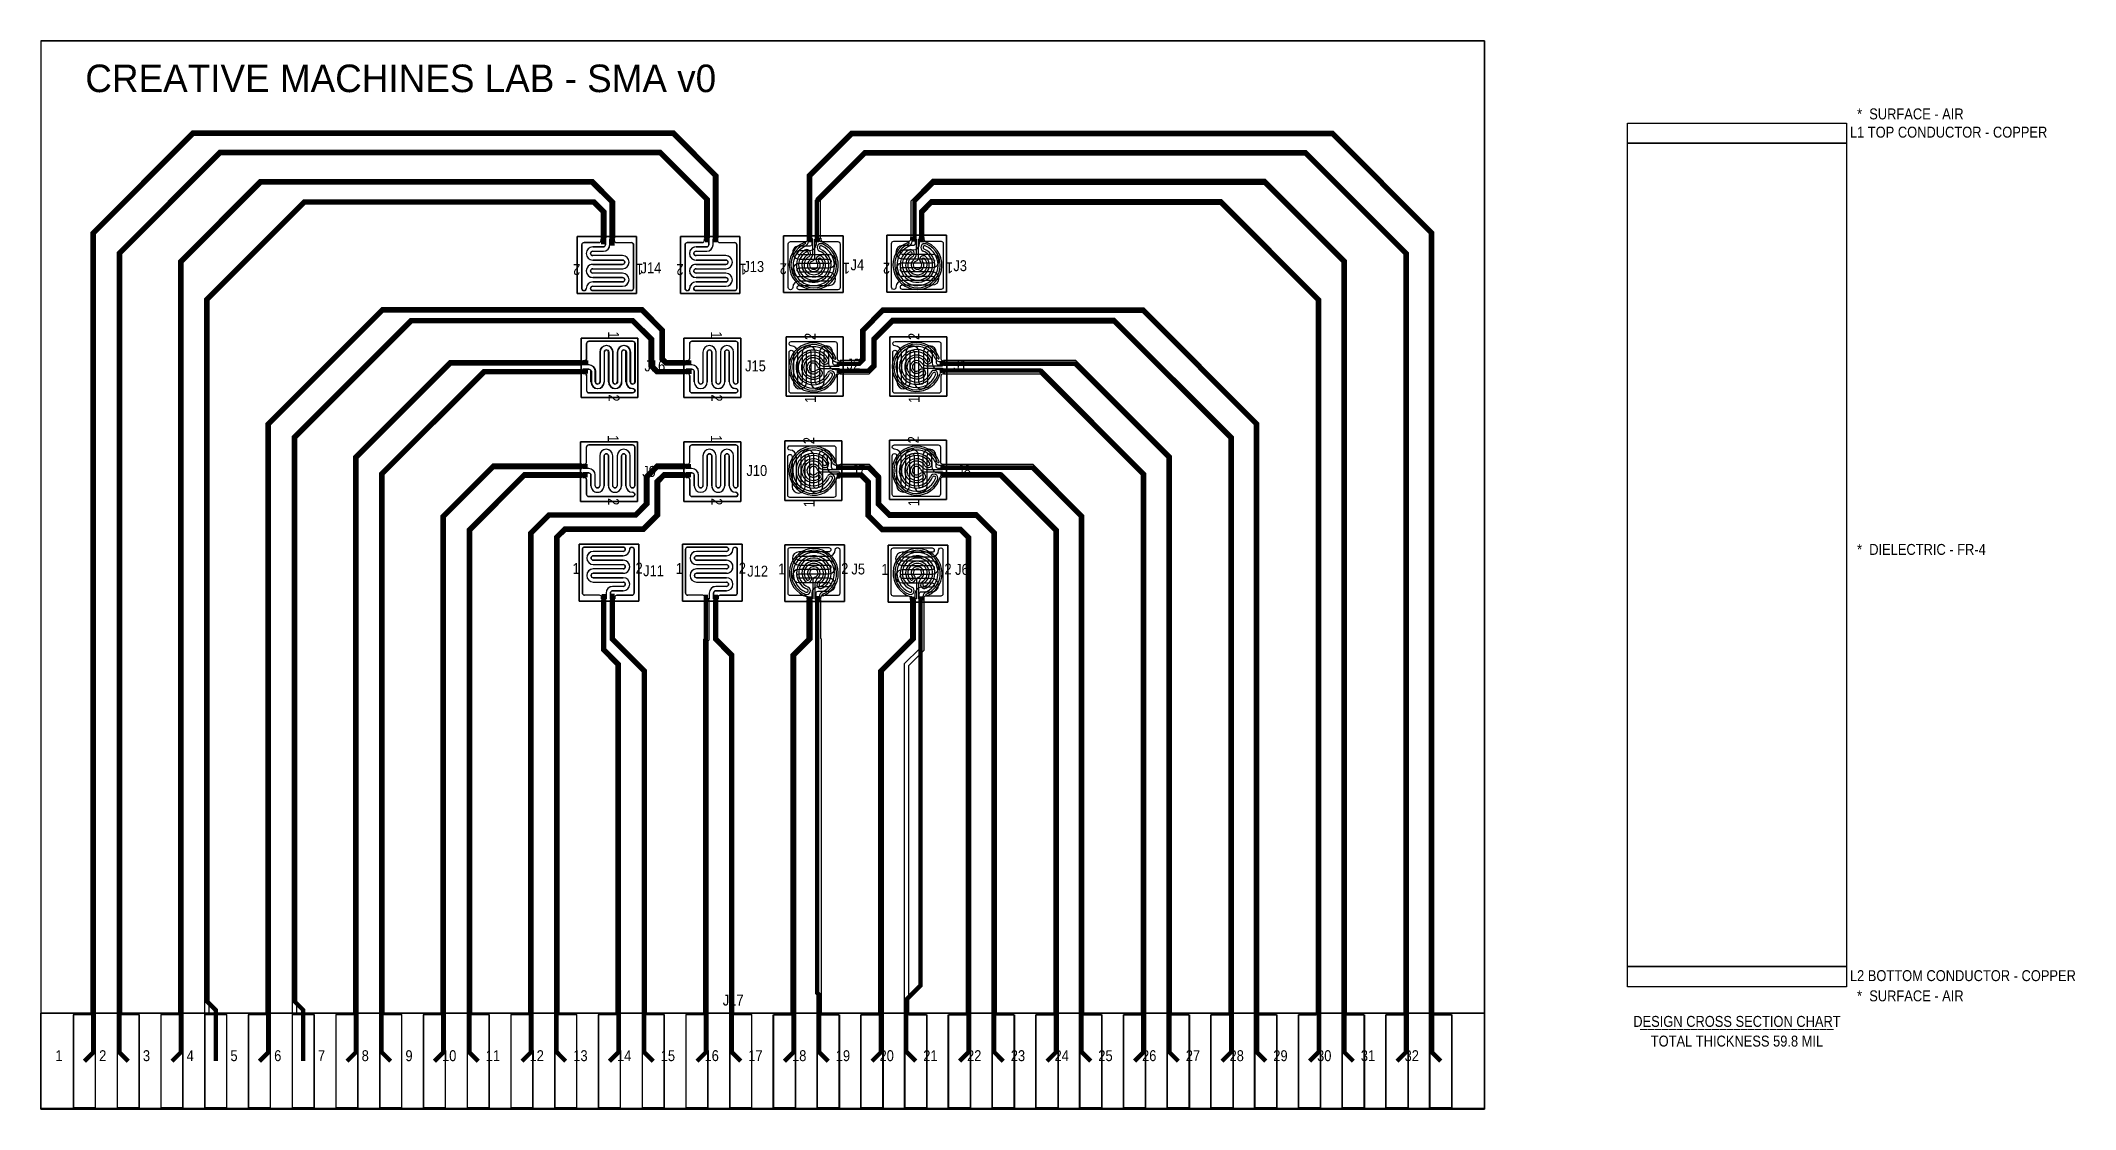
# Model space of a CAD drawing. Extents: x -1610 to 3040, y -1491 to 951.
import ezdxf
from ezdxf.enums import TextEntityAlignment as Align

# ---------------------------------------------------------------- set-up
doc = ezdxf.new("R2010")
doc.units = 0
doc.layers.get('0').update_dxf_attribs({"color": 2, "linetype": 'CONTINUOUS'})

msp = doc.modelspace()

# ---------------------------------------------------------------- texts
msp.add_text('CREATIVE MACHINES LAB - SMA v0', height=63).set_placement((-1508, 833))
at = {"width": 0.88}
for s, p in [('   *  SURFACE - AIR', (2517, 770.732)), (' L1 TOP CONDUCTOR - COPPER', (2517, 729.066)), ('J14', (-239, 419)), ('J13', (-4, 422)), ('J4', (241, 426)), ('J3', (476, 424)), ('J16', (-230, 195)), ('J15', (0, 195)), ('J2', (232, 199)), ('J1', (476, 197)), ('J9', (-235, -46)), ('J10', (3, -44)), ('J7', (244, -44)), ('J8', (485, -44)), ('   *  DIELECTRIC - FR-4', (2517, -224.301)), ('J11', (-233, -273)), ('J12', (5, -274)), ('J5', (243, -269)), ('J6', (480, -270)), (' L2 BOTTOM CONDUCTOR - COPPER', (2517, -1198.134)), ('J17', (-51, -1254)), ('   *  SURFACE - AIR', (2517, -1244.334))]:
    msp.add_text(s, height=25, dxfattribs=at).set_placement(p)
for s, rotation, p in [('2', 180, (-393, 440)), ('1', 180, (-249, 441)), ('2', 180, (-157, 440)), ('1', 180, (-13, 441)), ('2', 180, (79, 442)), ('1', 180, (223, 443)), ('2', 180, (315, 443)), ('1', 180, (459, 444)), ('1', 270, (-313, 270)), ('1', 270, (-78, 270)), ('2', 90, (161, 283)), ('2', 90, (398, 283)), ('2', 270, (-312, 126)), ('2', 270, (-77, 126)), ('1', 90, (162, 139)), ('1', 90, (399, 139)), ('1', 270, (-314, 33)), ('1', 270, (-78, 33)), ('2', 90, (158, 45)), ('2', 90, (397, 47)), ('2', 270, (-313, -111)), ('2', 270, (-77, -111)), ('1', 90, (159, -99)), ('1', 90, (398, -97))]:
    msp.add_text(s, height=25, rotation=rotation, dxfattribs=at).set_placement(p, align=Align.RIGHT)
for s, p in [('1', (-378, -268)), ('2', (-234, -267)), ('1', (-142, -268)), ('2', (2, -267)), ('1', (92, -269)), ('2', (236, -268)), ('1', (328, -270)), ('2', (472, -269)), ('1', (-1560, -1381)), ('2', (-1460, -1381)), ('3', (-1360, -1381)), ('4', (-1260, -1381)), ('5', (-1160, -1381)), ('6', (-1060, -1381)), ('7', (-960, -1381)), ('8', (-860, -1381)), ('9', (-760, -1381)), ('10', (-660, -1381)), ('11', (-560, -1381)), ('12', (-460, -1381)), ('13', (-360, -1381)), ('14', (-260, -1381)), ('15', (-160, -1381)), ('16', (-60, -1381)), ('17', (40, -1381)), ('18', (140, -1381)), ('19', (240, -1381)), ('20', (340, -1381)), ('21', (440, -1381)), ('22', (540, -1381)), ('23', (640, -1381)), ('24', (740, -1381)), ('25', (840, -1381)), ('26', (940, -1381)), ('27', (1040, -1381)), ('28', (1140, -1381)), ('29', (1240, -1381)), ('30', (1340, -1381)), ('31', (1440, -1381)), ('32', (1540, -1381))]:
    msp.add_text(s, height=25, dxfattribs=at).set_placement(p, align=Align.RIGHT)
for s, p in [('DESIGN CROSS SECTION CHART', (2267, -1302.667)), ('___________________________', (2267, -1302.667)), ('TOTAL THICKNESS 59.8 MIL', (2267, -1347.667))]:
    msp.add_text(s, height=25, dxfattribs=at).set_placement(p, align=Align.CENTER)

# ---------------------------------------------------------------- linework, layer by layer
for points in [[(-1610, 950.512), (-1610, -1488.504)], [(-1610, 950.512), (1690, 950.512)], [(1690, 950.512), (1690, -1488.504)], [(-1264.244, 743.572), (-1494.5, 513.316)], [(-1260.102, 733.572), (-1484.5, 509.174)], [(-1202.672, 699.563), (-1435.5, 466.735)], [(-161.749, 743.572), (-1264.244, 743.572)], [(-165.891, 733.572), (-1260.102, 733.572)], [(-191.848, 699.563), (-1202.672, 699.563)], [(-82.297, 590.013), (-191.848, 699.563)], [(-72.218, 639.9), (-165.891, 733.572)], [(-62.218, 644.042), (-161.749, 743.572)], [(142.218, 644.042), (241.749, 743.572)], [(152.218, 639.9), (245.891, 733.572)], [(162.297, 590.013), (271.848, 699.563)], [(241.749, 743.572), (1344.244, 743.572)], [(245.891, 733.572), (1340.102, 733.572)], [(271.848, 699.563), (1282.672, 699.563)], [(1282.672, 699.563), (1515.5, 466.735)], [(1340.102, 733.572), (1564.5, 509.174)], [(1344.244, 743.572), (1574.5, 513.316)], [(-1198.529, 689.563), (-1425.5, 462.593)], [(-195.99, 689.563), (-1198.529, 689.563)], [(-92.297, 585.87), (-195.99, 689.563)], [(172.297, 585.87), (275.99, 689.563)], [(275.99, 689.563), (1278.529, 689.563)], [(1278.529, 689.563), (1505.5, 462.593)], [(-1294.5, 448.239), (-1109.654, 633.086)], [(-1105.511, 623.086), (-1284.5, 444.097)], [(-1109.654, 633.086), (-347.63, 633.086)], [(-351.772, 623.086), (-1105.511, 623.086)], [(-308.439, 579.753), (-351.772, 623.086)], [(-347.63, 633.086), (-298.439, 583.895)], [(-72.218, 499.685), (-72.218, 639.9)], [(-62.218, 644.042), (-62.218, 499.685)], [(142.218, 644.042), (142.218, 499.685)], [(152.218, 499.685), (152.218, 639.9)], [(427.63, 633.086), (378.439, 583.895)], [(388.439, 579.753), (431.772, 623.086)], [(1189.654, 633.086), (427.63, 633.086)], [(431.772, 623.086), (1185.511, 623.086)], [(1185.511, 623.086), (1364.5, 444.097)], [(1374.5, 448.239), (1189.654, 633.086)], [(-1235.5, 360.892), (-1009.562, 586.83)], [(-1005.42, 576.83), (-1225.5, 356.75)], [(-1009.562, 586.83), (-343.701, 586.83)], [(-347.843, 576.83), (-1005.42, 576.83)], [(-328.518, 557.505), (-347.843, 576.83)], [(-343.701, 586.83), (-318.518, 561.647)], [(-318.518, 561.647), (-318.518, 499.685)], [(-308.439, 499.685), (-308.439, 579.753)], [(-298.439, 583.895), (-298.439, 499.685)], [(-92.297, 499.685), (-92.297, 585.87)], [(-82.297, 590.013), (-82.297, 499.685)], [(162.297, 590.013), (162.297, 499.685)], [(172.297, 499.685), (172.297, 585.87)], [(378.439, 583.895), (378.439, 499.685)], [(388.439, 499.685), (388.439, 579.753)], [(423.701, 586.83), (398.518, 561.647)], [(398.518, 561.647), (398.518, 499.685)], [(408.518, 557.505), (427.843, 576.83)], [(1089.562, 586.83), (423.701, 586.83)], [(427.843, 576.83), (1085.42, 576.83)], [(1085.42, 576.83), (1305.5, 356.75)], [(1315.5, 360.892), (1089.562, 586.83)], [(-1494.5, -1275.092), (-1494.5, 513.316)], [(-328.518, 499.685), (-328.518, 557.505)], [(408.518, 499.685), (408.518, 557.505)], [(1574.5, -1275.092), (1574.5, 513.316)], [(-1484.5, -1488.504), (-1484.5, 509.174)], [(-1435.5, 466.735), (-1435.5, -1488.504)], [(-373.196, 484.405), (-373.196, 384.405)], [(-334.14, 489.405), (-368.196, 489.405)], [(-348.196, 479.405), (-324.14, 479.405)], [(-348.196, 469.405), (-324.14, 469.405)], [(-329.14, 497.515), (-329.14, 494.405)], [(-319.14, 497.515), (-329.14, 497.515)], [(-318.518, 499.685), (-328.518, 499.685)], [(-319.14, 484.405), (-319.14, 497.515)], [(-309.14, 484.405), (-309.14, 497.515)], [(-299.14, 497.515), (-309.14, 497.515)], [(-298.439, 499.685), (-308.439, 499.685)], [(-299.14, 497.515), (-299.14, 494.405)], [(-294.14, 489.405), (-260.085, 489.405)], [(-255.085, 384.405), (-255.085, 484.405)], [(-137.196, 484.405), (-137.196, 384.405)], [(-98.14, 489.405), (-132.196, 489.405)], [(-112.196, 479.405), (-88.14, 479.405)], [(-112.196, 469.405), (-88.14, 469.405)], [(-83.14, 497.515), (-93.14, 497.515)], [(-93.14, 497.515), (-93.14, 494.405)], [(-82.297, 499.685), (-92.297, 499.685)], [(-83.14, 484.405), (-83.14, 497.515)], [(-63.14, 497.515), (-73.14, 497.515)], [(-73.14, 484.405), (-73.14, 497.515)], [(-62.218, 499.685), (-72.218, 499.685)], [(-63.14, 497.515), (-63.14, 494.405)], [(-58.14, 489.405), (-24.085, 489.405)], [(-19.085, 384.405), (-19.085, 484.405)], [(142.218, 499.685), (152.218, 499.685)], [(154.445, 497), (144.602, 497)], [(144.602, 492.059), (144.602, 497)], [(154.445, 463.682), (154.445, 497)], [(159.445, 497), (169.287, 497)], [(159.445, 455.484), (159.445, 497)], [(162.297, 499.685), (172.297, 499.685)], [(169.287, 497), (169.287, 494.276)], [(378.439, 499.685), (388.439, 499.685)], [(391.445, 497), (381.602, 497)], [(381.602, 492.059), (381.602, 497)], [(391.445, 463.682), (391.445, 497)], [(396.445, 455.484), (396.445, 497)], [(396.445, 497), (406.287, 497)], [(398.518, 499.685), (408.518, 499.685)], [(406.287, 497), (406.287, 494.276)], [(1515.5, 466.735), (1515.5, -1488.504)], [(1564.5, -1488.504), (1564.5, 509.174)], [(-1425.5, 462.593), (-1425.5, -1275.092)], [(-1294.5, -1275.092), (-1294.5, 448.239)], [(-1284.5, -1488.504), (-1284.5, 444.097)], [(-280.085, 459.405), (-348.196, 459.405)], [(-280.085, 449.405), (-348.196, 449.405)], [(-348.196, 439.405), (-280.085, 439.405)], [(-348.196, 429.405), (-280.085, 429.405)], [(-280.085, 419.405), (-348.196, 419.405)], [(-44.085, 459.405), (-112.196, 459.405)], [(-44.085, 449.405), (-112.196, 449.405)], [(-112.196, 439.405), (-44.085, 439.405)], [(-112.196, 429.405), (-44.085, 429.405)], [(-44.085, 419.405), (-112.196, 419.405)], [(1364.5, -1488.504), (1364.5, 444.097)], [(1374.5, -1275.092), (1374.5, 448.239)], [(1505.5, 462.593), (1505.5, -1275.092)], [(-280.085, 409.405), (-348.196, 409.405)], [(-348.196, 399.405), (-280.085, 399.405)], [(-348.196, 389.405), (-280.085, 389.405)], [(-348.196, 379.405), (-260.085, 379.405)], [(-44.085, 409.405), (-112.196, 409.405)], [(-112.196, 399.405), (-44.085, 399.405)], [(-112.196, 389.405), (-44.085, 389.405)], [(-112.196, 379.405), (-24.085, 379.405)], [(-1235.5, 360.892), (-1235.5, -1488.504)], [(-1225.5, 356.75), (-1225.5, -1275.092)], [(-831.361, 339.962), (-1094.5, 76.823)], [(-827.219, 329.962), (-1084.5, 72.681)], [(-233.25, 339.962), (-831.361, 339.962)], [(-237.392, 329.962), (-827.219, 329.962)], [(-194.294, 286.863), (-237.392, 329.962)], [(-184.294, 291.006), (-233.25, 339.962)], [(264.294, 291.006), (313.25, 339.962)], [(274.294, 286.863), (317.392, 329.962)], [(313.25, 339.962), (911.361, 339.962)], [(317.392, 329.962), (907.219, 329.962)], [(907.219, 329.962), (1164.5, 72.681)], [(911.361, 339.962), (1174.5, 76.823)], [(1305.5, 356.75), (1305.5, -1275.092)], [(1315.5, 360.892), (1315.5, -1488.504)], [(-1035.5, 45.839), (-765.288, 316.051)], [(-761.146, 306.051), (-1025.5, 41.697)], [(-765.288, 316.051), (-254.719, 316.051)], [(-258.862, 306.051), (-761.146, 306.051)], [(-219.388, 266.577), (-258.862, 306.051)], [(-254.719, 316.051), (-209.388, 270.719)], [(-194.294, 220.952), (-194.294, 286.863)], [(-184.294, 225.094), (-184.294, 291.006)], [(264.294, 225.094), (264.294, 291.006)], [(274.294, 220.952), (274.294, 286.863)], [(334.719, 316.051), (289.388, 270.719)], [(299.388, 266.577), (338.862, 306.051)], [(845.288, 316.051), (334.719, 316.051)], [(338.862, 306.051), (841.146, 306.051)], [(841.146, 306.051), (1105.5, 41.697)], [(1115.5, 45.839), (845.288, 316.051)], [(-362.405, 224.86), (-362.405, 258.915)], [(-257.405, 263.915), (-357.405, 263.915)], [(-332.405, 238.915), (-332.405, 170.804)], [(-322.405, 238.915), (-322.405, 170.804)], [(-312.405, 170.804), (-312.405, 238.915)], [(-302.405, 170.804), (-302.405, 238.915)], [(-292.405, 238.915), (-292.405, 170.804)], [(-282.405, 238.915), (-282.405, 170.804)], [(-272.405, 170.804), (-272.405, 238.915)], [(-262.405, 170.804), (-262.405, 238.915)], [(-252.405, 170.804), (-252.405, 258.915)], [(-219.388, 205.587), (-219.388, 266.577)], [(-209.388, 270.719), (-209.388, 209.729)], [(-126.405, 224.86), (-126.405, 258.915)], [(-21.405, 263.915), (-121.405, 263.915)], [(-96.405, 238.915), (-96.405, 170.804)], [(-86.405, 238.915), (-86.405, 170.804)], [(-76.405, 170.804), (-76.405, 238.915)], [(-66.405, 170.804), (-66.405, 238.915)], [(-56.405, 238.915), (-56.405, 170.804)], [(-46.405, 238.915), (-46.405, 170.804)], [(-36.405, 170.804), (-36.405, 238.915)], [(-26.405, 170.804), (-26.405, 238.915)], [(-16.405, 170.804), (-16.405, 258.915)], [(289.388, 270.719), (289.388, 209.729)], [(299.388, 205.587), (299.388, 266.577)], [(-894.5, 0.923), (-675.935, 219.488)], [(-671.793, 209.488), (-884.5, -3.219)], [(-835.5, -37.463), (-598.628, 199.409)], [(-594.486, 189.409), (-825.5, -41.605)], [(-675.935, 219.488), (-373.386, 219.488)], [(-373.386, 209.488), (-671.793, 209.488)], [(-598.628, 199.409), (-373.386, 199.409)], [(-373.386, 189.409), (-594.486, 189.409)], [(-373.386, 219.488), (-373.386, 209.488)], [(-373.386, 199.409), (-373.386, 189.409)], [(-370.515, 219.86), (-370.515, 209.86)], [(-370.515, 219.86), (-367.405, 219.86)], [(-357.405, 209.86), (-370.515, 209.86)], [(-357.405, 199.86), (-370.515, 199.86)], [(-370.515, 199.86), (-370.515, 189.86)], [(-370.515, 189.86), (-367.405, 189.86)], [(-352.405, 170.804), (-352.405, 194.86)], [(-342.405, 170.804), (-342.405, 194.86)], [(-203.211, 189.409), (-219.388, 205.587)], [(-209.388, 209.729), (-199.068, 199.409)], [(-137.165, 189.409), (-203.211, 189.409)], [(-199.068, 199.409), (-137.165, 199.409)], [(-182.83, 209.488), (-194.294, 220.952)], [(-178.688, 219.488), (-184.294, 225.094)], [(-137.165, 209.488), (-182.83, 209.488)], [(-178.688, 219.488), (-137.165, 219.488)], [(-137.165, 219.488), (-137.165, 209.488)], [(-137.165, 199.409), (-137.165, 189.409)], [(-134.515, 219.86), (-134.515, 209.86)], [(-134.515, 219.86), (-131.405, 219.86)], [(-121.405, 209.86), (-134.515, 209.86)], [(-121.405, 199.86), (-134.515, 199.86)], [(-134.515, 199.86), (-134.515, 189.86)], [(-134.515, 189.86), (-131.405, 189.86)], [(-116.405, 170.804), (-116.405, 194.86)], [(-106.405, 170.804), (-106.405, 194.86)], [(173.484, 201.555), (215, 201.555)], [(181.682, 206.555), (215, 206.555)], [(210.059, 216.398), (215, 216.398)], [(215, 191.713), (212.276, 191.713)], [(215, 206.555), (215, 216.398)], [(215, 201.555), (215, 191.713)], [(258.688, 219.488), (217.165, 219.488)], [(217.165, 219.488), (217.165, 209.488)], [(217.165, 209.488), (262.83, 209.488)], [(279.068, 199.409), (217.165, 199.409)], [(217.165, 199.409), (217.165, 189.409)], [(217.165, 189.409), (283.211, 189.409)], [(258.688, 219.488), (264.294, 225.094)], [(262.83, 209.488), (274.294, 220.952)], [(289.388, 209.729), (279.068, 199.409)], [(283.211, 189.409), (299.388, 205.587)], [(409.484, 202.555), (451, 202.555)], [(417.682, 207.555), (451, 207.555)], [(446.059, 217.398), (451, 217.398)], [(451, 192.713), (448.276, 192.713)], [(451, 207.555), (451, 217.398)], [(451, 202.555), (451, 192.713)], [(755.935, 219.488), (453.386, 219.488)], [(453.386, 219.488), (453.386, 209.488)], [(453.386, 209.488), (751.793, 209.488)], [(678.628, 199.409), (453.386, 199.409)], [(453.386, 199.409), (453.386, 189.409)], [(453.386, 189.409), (674.486, 189.409)], [(674.486, 189.409), (905.5, -41.605)], [(915.5, -37.463), (678.628, 199.409)], [(751.793, 209.488), (964.5, -3.219)], [(974.5, 0.923), (755.935, 219.488)], [(-362.405, 184.86), (-362.405, 150.804)], [(-357.405, 145.804), (-257.405, 145.804)], [(-126.405, 184.86), (-126.405, 150.804)], [(-121.405, 145.804), (-21.405, 145.804)], [(-1094.5, -1275.092), (-1094.5, 76.823)], [(-1084.5, -1488.504), (-1084.5, 72.681)], [(1164.5, -1488.504), (1164.5, 72.681)], [(1174.5, -1275.092), (1174.5, 76.823)], [(-1035.5, 45.839), (-1035.5, -1488.504)], [(-1025.5, 41.697), (-1025.5, -1275.092)], [(-894.5, -1275.092), (-894.5, 0.923)], [(-362.405, -12.14), (-362.405, 21.915)], [(-257.405, 26.915), (-357.405, 26.915)], [(-332.405, 1.915), (-332.405, -66.196)], [(-322.405, 1.915), (-322.405, -66.196)], [(-312.405, -66.196), (-312.405, 1.915)], [(-302.405, -66.196), (-302.405, 1.915)], [(-292.405, 1.915), (-292.405, -66.196)], [(-282.405, 1.915), (-282.405, -66.196)], [(-272.405, -66.196), (-272.405, 1.915)], [(-262.405, -66.196), (-262.405, 1.915)], [(-252.405, -66.196), (-252.405, 21.915)], [(-126.405, -12.14), (-126.405, 21.915)], [(-21.405, 26.915), (-121.405, 26.915)], [(-96.405, 1.915), (-96.405, -66.196)], [(-86.405, 1.915), (-86.405, -66.196)], [(-76.405, -66.196), (-76.405, 1.915)], [(-66.405, -66.196), (-66.405, 1.915)], [(-56.405, 1.915), (-56.405, -66.196)], [(-46.405, 1.915), (-46.405, -66.196)], [(-36.405, -66.196), (-36.405, 1.915)], [(-26.405, -66.196), (-26.405, 1.915)], [(-16.405, -66.196), (-16.405, 21.915)], [(974.5, -1275.092), (974.5, 0.923)], [(1105.5, 41.697), (1105.5, -1275.092)], [(1115.5, 45.839), (1115.5, -1488.504)], [(-884.5, -1488.504), (-884.5, -3.219)], [(-835.5, -37.463), (-835.5, -1488.504)], [(-825.5, -41.605), (-825.5, -1275.092)], [(-694.5, -133.972), (-577.339, -16.811)], [(-573.197, -26.811), (-684.5, -138.114)], [(-635.5, -165.724), (-506.666, -36.89)], [(-373.386, -16.811), (-577.339, -16.811)], [(-573.197, -26.811), (-373.386, -26.811)], [(-373.386, -36.89), (-506.666, -36.89)], [(-373.386, -26.811), (-373.386, -16.811)], [(-373.386, -46.89), (-373.386, -36.89)], [(-370.515, -17.14), (-370.515, -27.14)], [(-370.515, -17.14), (-367.405, -17.14)], [(-357.405, -27.14), (-370.515, -27.14)], [(-357.405, -37.14), (-370.515, -37.14)], [(-370.515, -37.14), (-370.515, -47.14)], [(-352.405, -66.196), (-352.405, -42.14)], [(-342.405, -66.196), (-342.405, -42.14)], [(-229.817, -43.418), (-203.211, -16.811)], [(-229.817, -105.675), (-229.817, -43.418)], [(-198.505, -26.811), (-219.817, -48.123)], [(-205.983, -55.382), (-187.491, -36.89)], [(-137.165, -16.811), (-203.211, -16.811)], [(-198.505, -26.811), (-137.165, -26.811)], [(-137.165, -36.89), (-187.491, -36.89)], [(-137.165, -26.811), (-137.165, -16.811)], [(-137.165, -46.89), (-137.165, -36.89)], [(-134.515, -17.14), (-134.515, -27.14)], [(-134.515, -17.14), (-131.405, -17.14)], [(-121.405, -27.14), (-134.515, -27.14)], [(-121.405, -37.14), (-134.515, -37.14)], [(-134.515, -37.14), (-134.515, -47.14)], [(-116.405, -66.196), (-116.405, -42.14)], [(-106.405, -66.196), (-106.405, -42.14)], [(173.484, -34.445), (215, -34.445)], [(181.682, -29.445), (215, -29.445)], [(210.059, -19.602), (215, -19.602)], [(215, -44.287), (212.276, -44.287)], [(215, -29.445), (215, -19.602)], [(215, -34.445), (215, -44.287)], [(217.165, -16.811), (283.211, -16.811)], [(217.165, -26.811), (217.165, -16.811)], [(278.505, -26.811), (217.165, -26.811)], [(217.165, -36.89), (267.491, -36.89)], [(217.165, -46.89), (217.165, -36.89)], [(285.983, -55.382), (267.491, -36.89)], [(278.505, -26.811), (299.817, -48.123)], [(309.817, -43.418), (283.211, -16.811)], [(309.817, -105.675), (309.817, -43.418)], [(409.484, -34.445), (451, -34.445)], [(417.682, -29.445), (451, -29.445)], [(446.059, -19.602), (451, -19.602)], [(451, -44.287), (448.276, -44.287)], [(451, -29.445), (451, -19.602)], [(451, -34.445), (451, -44.287)], [(453.386, -16.811), (657.339, -16.811)], [(453.386, -26.811), (453.386, -16.811)], [(653.197, -26.811), (453.386, -26.811)], [(453.386, -36.89), (586.666, -36.89)], [(453.386, -46.89), (453.386, -36.89)], [(715.5, -165.724), (586.666, -36.89)], [(653.197, -26.811), (764.5, -138.114)], [(774.5, -133.972), (657.339, -16.811)], [(905.5, -41.605), (905.5, -1275.092)], [(915.5, -37.463), (915.5, -1488.504)], [(964.5, -1488.504), (964.5, -3.219)], [(-502.524, -46.89), (-625.5, -169.866)], [(-502.524, -46.89), (-373.386, -46.89)], [(-370.515, -47.14), (-367.405, -47.14)], [(-362.405, -52.14), (-362.405, -86.196)], [(-357.405, -91.196), (-257.405, -91.196)], [(-219.817, -48.123), (-219.817, -109.817)], [(-205.983, -55.382), (-205.983, -131.789)], [(-183.349, -46.89), (-195.983, -59.524)], [(-195.983, -59.524), (-195.983, -135.932)], [(-183.349, -46.89), (-137.165, -46.89)], [(-134.515, -47.14), (-131.405, -47.14)], [(-126.405, -52.14), (-126.405, -86.196)], [(-121.405, -91.196), (-21.405, -91.196)], [(263.349, -46.89), (217.165, -46.89)], [(263.349, -46.89), (275.983, -59.524)], [(275.983, -59.524), (275.983, -135.932)], [(285.983, -55.382), (285.983, -131.789)], [(299.817, -48.123), (299.817, -109.817)], [(582.524, -46.89), (453.386, -46.89)], [(582.524, -46.89), (705.5, -169.866)], [(-694.5, -1275.092), (-694.5, -133.972)], [(-684.5, -1488.504), (-684.5, -138.114)], [(-494.5, -172.054), (-450.433, -127.987)], [(-446.291, -137.987), (-484.5, -176.196)], [(-450.433, -127.987), (-252.129, -127.987)], [(-247.987, -137.987), (-446.291, -137.987)], [(-252.129, -127.987), (-229.817, -105.675)], [(-219.817, -109.817), (-247.987, -137.987)], [(-205.983, -131.789), (-234.952, -160.759)], [(-195.983, -135.932), (-230.81, -170.759)], [(275.983, -135.932), (310.81, -170.759)], [(285.983, -131.789), (314.952, -160.759)], [(299.817, -109.817), (327.987, -137.987)], [(332.129, -127.987), (309.817, -105.675)], [(327.987, -137.987), (526.291, -137.987)], [(530.433, -127.987), (332.129, -127.987)], [(526.291, -137.987), (564.5, -176.196)], [(574.5, -172.054), (530.433, -127.987)], [(764.5, -1488.504), (764.5, -138.114)], [(774.5, -1275.092), (774.5, -133.972)], [(-635.5, -165.724), (-635.5, -1488.504)], [(-625.5, -169.866), (-625.5, -1275.092)], [(-494.5, -1275.092), (-494.5, -172.054)], [(-484.5, -1488.504), (-484.5, -176.196)], [(-435.5, -182.278), (-413.981, -160.759)], [(-435.5, -182.278), (-435.5, -1488.504)], [(-425.5, -186.42), (-409.839, -170.759)], [(-234.952, -160.759), (-413.981, -160.759)], [(-230.81, -170.759), (-409.839, -170.759)], [(310.81, -170.759), (489.839, -170.759)], [(314.952, -160.759), (493.981, -160.759)], [(505.5, -186.42), (489.839, -170.759)], [(515.5, -182.278), (493.981, -160.759)], [(515.5, -182.278), (515.5, -1488.504)], [(564.5, -1488.504), (564.5, -176.196)], [(574.5, -1275.092), (574.5, -172.054)], [(705.5, -169.866), (705.5, -1275.092)], [(715.5, -165.724), (715.5, -1488.504)], [(-425.5, -186.42), (-425.5, -1275.092)], [(-371.915, -211.405), (-371.915, -311.405)], [(-278.804, -206.405), (-366.915, -206.405)], [(-278.804, -216.405), (-346.915, -216.405)], [(-278.804, -226.405), (-346.915, -226.405)], [(-253.804, -311.405), (-253.804, -211.405)], [(-135.915, -211.405), (-135.915, -311.405)], [(-42.804, -206.405), (-130.915, -206.405)], [(-42.804, -216.405), (-110.915, -216.405)], [(-42.804, -226.405), (-110.915, -226.405)], [(-17.804, -311.405), (-17.804, -211.405)], [(505.5, -186.42), (505.5, -1275.092)], [(-346.915, -236.405), (-278.804, -236.405)], [(-346.915, -246.405), (-278.804, -246.405)], [(-278.804, -256.405), (-346.915, -256.405)], [(-278.804, -266.405), (-346.915, -266.405)], [(-346.915, -276.405), (-278.804, -276.405)], [(-110.915, -236.405), (-42.804, -236.405)], [(-110.915, -246.405), (-42.804, -246.405)], [(-42.804, -256.405), (-110.915, -256.405)], [(-42.804, -266.405), (-110.915, -266.405)], [(-110.915, -276.405), (-42.804, -276.405)], [(-332.86, -316.405), (-366.915, -316.405)], [(-346.915, -286.405), (-278.804, -286.405)], [(-327.86, -324.515), (-327.86, -321.405)], [(-327.86, -324.515), (-317.86, -324.515)], [(-317.86, -311.405), (-317.86, -324.515)], [(-307.86, -311.405), (-307.86, -324.515)], [(-307.86, -324.515), (-297.86, -324.515)], [(-278.804, -296.405), (-302.86, -296.405)], [(-278.804, -306.405), (-302.86, -306.405)], [(-297.86, -324.515), (-297.86, -321.405)], [(-292.86, -316.405), (-258.804, -316.405)], [(-96.86, -316.405), (-130.915, -316.405)], [(-110.915, -286.405), (-42.804, -286.405)], [(-91.86, -324.515), (-91.86, -321.405)], [(-91.86, -324.515), (-81.86, -324.515)], [(-81.86, -311.405), (-81.86, -324.515)], [(-71.86, -311.405), (-71.86, -324.515)], [(-71.86, -324.515), (-61.86, -324.515)], [(-42.804, -296.405), (-66.86, -296.405)], [(-42.804, -306.405), (-66.86, -306.405)], [(-61.86, -324.515), (-61.86, -321.405)], [(-56.86, -316.405), (-22.804, -316.405)], [(144.713, -325), (144.713, -322.276)], [(154.555, -325), (144.713, -325)], [(154.555, -283.484), (154.555, -325)], [(159.555, -291.682), (159.555, -325)], [(159.555, -325), (169.398, -325)], [(169.398, -320.059), (169.398, -325)], [(381.713, -325), (381.713, -322.276)], [(391.555, -325), (381.713, -325)], [(391.555, -283.484), (391.555, -325)], [(396.555, -291.682), (396.555, -325)], [(396.555, -325), (406.398, -325)], [(406.398, -320.059), (406.398, -325)], [(-318.518, -327.087), (-328.518, -327.087)], [(-328.518, -327.087), (-328.518, -442.852)], [(-318.518, -438.71), (-318.518, -327.087)], [(-298.439, -327.087), (-308.439, -327.087)], [(-308.439, -327.087), (-308.439, -418.722)], [(-298.439, -414.58), (-298.439, -327.087)], [(-82.297, -327.087), (-92.297, -327.087)], [(-92.297, -327.087), (-92.297, -414.58)], [(-82.297, -418.722), (-82.297, -327.087)], [(-62.218, -327.087), (-72.218, -327.087)], [(-72.218, -327.087), (-72.218, -418.722)], [(-62.218, -414.58), (-62.218, -327.087)], [(142.218, -327.087), (152.218, -327.087)], [(142.218, -414.58), (142.218, -327.087)], [(152.218, -327.087), (152.218, -418.722)], [(162.297, -327.087), (172.297, -327.087)], [(162.297, -418.722), (162.297, -327.087)], [(172.297, -327.087), (172.297, -414.58)], [(378.439, -327.087), (388.439, -327.087)], [(378.439, -414.58), (378.439, -327.087)], [(388.439, -327.087), (388.439, -418.722)], [(398.518, -327.087), (408.518, -327.087)], [(398.518, -438.71), (398.518, -327.087)], [(408.518, -327.087), (408.518, -442.852)], [(-225.5, -487.519), (-298.439, -414.58)], [(-94.5, -416.783), (-92.297, -414.58)], [(-94.5, -1275.092), (-94.5, -416.783)], [(-25.5, -451.299), (-62.218, -414.58)], [(105.5, -451.299), (142.218, -414.58)], [(174.5, -416.783), (172.297, -414.58)], [(174.5, -1275.092), (174.5, -416.783)], [(305.5, -487.519), (378.439, -414.58)], [(-294.5, -476.869), (-328.518, -442.852)], [(-318.518, -438.71), (-284.5, -472.727)], [(-235.5, -491.661), (-308.439, -418.722)], [(-84.5, -420.925), (-82.297, -418.722)], [(-84.5, -1488.504), (-84.5, -420.925)], [(-35.5, -455.441), (-72.218, -418.722)], [(-35.5, -455.441), (-35.5, -1488.504)], [(-25.5, -1275.092), (-25.5, -451.299)], [(105.5, -1275.092), (105.5, -451.299)], [(115.5, -455.441), (152.218, -418.722)], [(115.5, -455.441), (115.5, -1488.504)], [(164.5, -420.925), (162.297, -418.722)], [(164.5, -1488.504), (164.5, -420.925)], [(315.5, -491.661), (388.439, -418.722)], [(398.518, -438.71), (364.5, -472.727)], [(374.5, -476.869), (408.518, -442.852)], [(-294.5, -1275.092), (-294.5, -476.869)], [(-284.5, -1488.504), (-284.5, -472.727)], [(-235.5, -491.661), (-235.5, -1488.504)], [(-225.5, -1275.092), (-225.5, -487.519)], [(305.5, -1275.092), (305.5, -487.519)], [(315.5, -491.661), (315.5, -1488.504)], [(364.5, -1488.504), (364.5, -472.727)], [(374.5, -1275.092), (374.5, -476.869)], [(-1494.5, -1275.092), (-1535.5, -1275.092)], [(-1535.5, -1275.092), (-1535.5, -1488.504)], [(-1384.5, -1275.092), (-1425.5, -1275.092)], [(-1384.5, -1488.504), (-1384.5, -1275.092)], [(-1294.5, -1275.092), (-1335.5, -1275.092)], [(-1335.5, -1275.092), (-1335.5, -1488.504)], [(-1184.5, -1275.092), (-1225.5, -1275.092)], [(-1184.5, -1488.504), (-1184.5, -1275.092)], [(-1094.5, -1275.092), (-1135.5, -1275.092)], [(-1135.5, -1275.092), (-1135.5, -1488.504)], [(-984.5, -1275.092), (-1025.5, -1275.092)], [(-984.5, -1488.504), (-984.5, -1275.092)], [(-894.5, -1275.092), (-935.5, -1275.092)], [(-935.5, -1275.092), (-935.5, -1488.504)], [(-784.5, -1275.092), (-825.5, -1275.092)], [(-784.5, -1488.504), (-784.5, -1275.092)], [(-694.5, -1275.092), (-735.5, -1275.092)], [(-735.5, -1275.092), (-735.5, -1488.504)], [(-584.5, -1275.092), (-625.5, -1275.092)], [(-584.5, -1488.504), (-584.5, -1275.092)], [(-494.5, -1275.092), (-535.5, -1275.092)], [(-535.5, -1275.092), (-535.5, -1488.504)], [(-384.5, -1275.092), (-425.5, -1275.092)], [(-384.5, -1488.504), (-384.5, -1275.092)], [(-294.5, -1275.092), (-335.5, -1275.092)], [(-335.5, -1275.092), (-335.5, -1488.504)], [(-184.5, -1275.092), (-225.5, -1275.092)], [(-184.5, -1488.504), (-184.5, -1275.092)], [(-94.5, -1275.092), (-135.5, -1275.092)], [(-135.5, -1275.092), (-135.5, -1488.504)], [(15.5, -1275.092), (-25.5, -1275.092)], [(15.5, -1488.504), (15.5, -1275.092)], [(64.5, -1275.092), (105.5, -1275.092)], [(64.5, -1488.504), (64.5, -1275.092)], [(174.5, -1275.092), (215.5, -1275.092)], [(215.5, -1275.092), (215.5, -1488.504)], [(264.5, -1275.092), (305.5, -1275.092)], [(264.5, -1488.504), (264.5, -1275.092)], [(374.5, -1275.092), (415.5, -1275.092)], [(415.5, -1275.092), (415.5, -1488.504)], [(464.5, -1275.092), (505.5, -1275.092)], [(464.5, -1488.504), (464.5, -1275.092)], [(574.5, -1275.092), (615.5, -1275.092)], [(615.5, -1275.092), (615.5, -1488.504)], [(664.5, -1275.092), (705.5, -1275.092)], [(664.5, -1488.504), (664.5, -1275.092)], [(774.5, -1275.092), (815.5, -1275.092)], [(815.5, -1275.092), (815.5, -1488.504)], [(864.5, -1275.092), (905.5, -1275.092)], [(864.5, -1488.504), (864.5, -1275.092)], [(974.5, -1275.092), (1015.5, -1275.092)], [(1015.5, -1275.092), (1015.5, -1488.504)], [(1064.5, -1275.092), (1105.5, -1275.092)], [(1064.5, -1488.504), (1064.5, -1275.092)], [(1174.5, -1275.092), (1215.5, -1275.092)], [(1215.5, -1275.092), (1215.5, -1488.504)], [(1264.5, -1275.092), (1305.5, -1275.092)], [(1264.5, -1488.504), (1264.5, -1275.092)], [(1374.5, -1275.092), (1415.5, -1275.092)], [(1415.5, -1275.092), (1415.5, -1488.504)], [(1464.5, -1275.092), (1505.5, -1275.092)], [(1464.5, -1488.504), (1464.5, -1275.092)], [(1574.5, -1275.092), (1615.5, -1275.092)], [(1615.5, -1275.092), (1615.5, -1488.504)], [(-1610, -1488.504), (-1535.5, -1488.504)], [(-1484.5, -1488.504), (-1435.5, -1488.504)], [(-1384.5, -1488.504), (-1335.5, -1488.504)], [(-1284.5, -1488.504), (-1235.5, -1488.504)], [(-1184.5, -1488.504), (-1135.5, -1488.504)], [(-1084.5, -1488.504), (-1035.5, -1488.504)], [(-984.5, -1488.504), (-935.5, -1488.504)], [(-884.5, -1488.504), (-835.5, -1488.504)], [(-784.5, -1488.504), (-735.5, -1488.504)], [(-684.5, -1488.504), (-635.5, -1488.504)], [(-584.5, -1488.504), (-535.5, -1488.504)], [(-484.5, -1488.504), (-435.5, -1488.504)], [(-384.5, -1488.504), (-335.5, -1488.504)], [(-284.5, -1488.504), (-235.5, -1488.504)], [(-184.5, -1488.504), (-135.5, -1488.504)], [(-84.5, -1488.504), (-35.5, -1488.504)], [(15.5, -1488.504), (64.5, -1488.504)], [(115.5, -1488.504), (164.5, -1488.504)], [(215.5, -1488.504), (264.5, -1488.504)], [(315.5, -1488.504), (364.5, -1488.504)], [(415.5, -1488.504), (464.5, -1488.504)], [(515.5, -1488.504), (564.5, -1488.504)], [(615.5, -1488.504), (664.5, -1488.504)], [(715.5, -1488.504), (764.5, -1488.504)], [(815.5, -1488.504), (864.5, -1488.504)], [(915.5, -1488.504), (964.5, -1488.504)], [(1015.5, -1488.504), (1064.5, -1488.504)], [(1115.5, -1488.504), (1164.5, -1488.504)], [(1215.5, -1488.504), (1264.5, -1488.504)], [(1315.5, -1488.504), (1364.5, -1488.504)], [(1415.5, -1488.504), (1464.5, -1488.504)], [(1515.5, -1488.504), (1564.5, -1488.504)], [(1615.5, -1488.504), (1690, -1488.504)]]:
    msp.add_lwpolyline(points)
for points in [[(1690, -1490), (1690, 950), (-1610, 950), (-1610, -1490)], [(2017, 716.199), (2017, 762.399), (2517, 762.399), (2517, 716.199)], [(2017, -1164.801), (2017, 716.199), (2517, 716.199), (2517, -1164.801)], [(-248, 503), (-248, 373), (-384, 373), (-384, 503)], [(-248, 373), (-248, 503), (-384, 503), (-384, 373)], [(-248, 373), (-248, 503), (-384, 503), (-384, 373)], [(-248, 373), (-248, 502.994), (-384, 502.994), (-384, 373)], [(-12, 503), (-12, 373), (-148, 373), (-148, 503)], [(-12, 373), (-12, 503), (-148, 503), (-148, 373)], [(-12, 373), (-12, 503), (-148, 503), (-148, 373)], [(-12, 373), (-12, 502.994), (-148, 502.994), (-148, 373)], [(224, 505), (224, 375), (88, 375), (88, 505)], [(224, 375), (224, 505), (88, 505), (88, 375)], [(224, 375), (224, 505), (88, 505), (88, 375)], [(224, 375), (224, 504.994), (88, 504.994), (88, 375)], [(460, 506), (460, 376), (324, 376), (324, 506)], [(460, 376), (460, 506), (324, 506), (324, 376)], [(460, 376), (460, 506), (324, 506), (324, 376)], [(460, 376), (460, 505.994), (324, 505.994), (324, 376)], [(-375, 271), (-245, 271), (-245, 135), (-375, 135)], [(-245, 271), (-375, 271), (-375, 135), (-245, 135)], [(-245, 271), (-375, 271), (-375, 135), (-245, 135)], [(-245, 271), (-374.994, 271), (-374.994, 135), (-245, 135)], [(-140, 271), (-10, 271), (-10, 135), (-140, 135)], [(-10, 271), (-140, 271), (-140, 135), (-10, 135)], [(-10, 271), (-140, 271), (-140, 135), (-10, 135)], [(-10, 271), (-139.994, 271), (-139.994, 135), (-10, 135)], [(224, 138), (94, 138), (94, 274), (224, 274)], [(94, 138), (224, 138), (224, 274), (94, 274)], [(94, 138), (223.994, 138), (223.994, 274), (94, 274)], [(94, 138), (224, 138), (224, 274), (94, 274)], [(461, 138), (331, 138), (331, 274), (461, 274)], [(331, 138), (461, 138), (461, 274), (331, 274)], [(331, 138), (460.994, 138), (460.994, 274), (331, 274)], [(331, 138), (461, 138), (461, 274), (331, 274)], [(-376, 34), (-246, 34), (-246, -102), (-376, -102)], [(-246, 34), (-376, 34), (-376, -102), (-246, -102)], [(-246, 34), (-376, 34), (-376, -102), (-246, -102)], [(-246, 34), (-375.994, 34), (-375.994, -102), (-246, -102)], [(-140, 34), (-10, 34), (-10, -102), (-140, -102)], [(-10, 34), (-140, 34), (-140, -102), (-10, -102)], [(-10, 34), (-140, 34), (-140, -102), (-10, -102)], [(-10, 34), (-139.994, 34), (-139.994, -102), (-10, -102)], [(221, -100), (91, -100), (91, 36), (221, 36)], [(91, -100), (221, -100), (221, 36), (91, 36)], [(91, -100), (220.994, -100), (220.994, 36), (91, 36)], [(91, -100), (221, -100), (221, 36), (91, 36)], [(460, -98), (330, -98), (330, 38), (460, 38)], [(330, -98), (460, -98), (460, 38), (330, 38)], [(330, -98), (459.994, -98), (459.994, 38), (330, 38)], [(330, -98), (460, -98), (460, 38), (330, 38)], [(-379, -330), (-379, -200), (-243, -200), (-243, -330)], [(-379, -200), (-379, -330), (-243, -330), (-243, -200)], [(-379, -200), (-379, -329.994), (-243, -329.994), (-243, -200)], [(-379, -200), (-379, -330), (-243, -330), (-243, -200)], [(-143, -330), (-143, -200), (-7, -200), (-7, -330)], [(-143, -200), (-143, -330), (-7, -330), (-7, -200)], [(-143, -200), (-143, -329.994), (-7, -329.994), (-7, -200)], [(-143, -200), (-143, -330), (-7, -330), (-7, -200)], [(91, -331), (91, -201), (227, -201), (227, -331)], [(91, -201), (91, -331), (227, -331), (227, -201)], [(91, -201), (91, -330.994), (227, -330.994), (227, -201)], [(91, -201), (91, -331), (227, -331), (227, -201)], [(327, -332), (327, -202), (463, -202), (463, -332)], [(327, -202), (327, -332), (463, -332), (463, -202)], [(327, -202), (327, -331.994), (463, -331.994), (463, -202)], [(327, -202), (327, -332), (463, -332), (463, -202)], [(2017, -1211.001), (2017, -1164.801), (2517, -1164.801), (2517, -1211.001)], [(-1610, -1491), (-1610, -1271), (1690, -1271), (1690, -1491)], [(1690, -1491), (1690, -1271), (-1610, -1271), (-1610, -1491)], [(1690, -1491), (1690, -1271), (-1610, -1271), (-1610, -1491)], [(1690, -1491), (1690, -1271), (-1610, -1271), (-1610, -1491)], [(-1534.41, -1487.693), (-1534.41, -1274.307), (-1485.591, -1274.307), (-1485.591, -1487.693)], [(-1434.41, -1487.693), (-1434.41, -1274.307), (-1385.591, -1274.307), (-1385.591, -1487.693)], [(-1334.41, -1487.693), (-1334.41, -1274.307), (-1285.591, -1274.307), (-1285.591, -1487.693)], [(-1234.41, -1487.693), (-1234.41, -1274.307), (-1185.591, -1274.307), (-1185.591, -1487.693)], [(-1134.41, -1487.693), (-1134.41, -1274.307), (-1085.591, -1274.307), (-1085.591, -1487.693)], [(-1034.41, -1487.693), (-1034.41, -1274.307), (-985.591, -1274.307), (-985.591, -1487.693)], [(-934.41, -1487.693), (-934.41, -1274.307), (-885.591, -1274.307), (-885.591, -1487.693)], [(-834.41, -1487.693), (-834.41, -1274.307), (-785.591, -1274.307), (-785.591, -1487.693)], [(-734.41, -1487.693), (-734.41, -1274.307), (-685.591, -1274.307), (-685.591, -1487.693)], [(-634.41, -1487.693), (-634.41, -1274.307), (-585.591, -1274.307), (-585.591, -1487.693)], [(-534.41, -1487.693), (-534.41, -1274.307), (-485.591, -1274.307), (-485.591, -1487.693)], [(-434.41, -1487.693), (-434.41, -1274.307), (-385.591, -1274.307), (-385.591, -1487.693)], [(-334.41, -1487.693), (-334.41, -1274.307), (-285.591, -1274.307), (-285.591, -1487.693)], [(-234.41, -1487.693), (-234.41, -1274.307), (-185.591, -1274.307), (-185.591, -1487.693)], [(-134.41, -1487.693), (-134.41, -1274.307), (-85.591, -1274.307), (-85.591, -1487.693)], [(-34.41, -1487.693), (-34.41, -1274.307), (14.409, -1274.307), (14.409, -1487.693)], [(65.59, -1487.693), (65.59, -1274.307), (114.409, -1274.307), (114.409, -1487.693)], [(165.59, -1487.693), (165.59, -1274.307), (214.409, -1274.307), (214.409, -1487.693)], [(265.59, -1487.693), (265.59, -1274.307), (314.409, -1274.307), (314.409, -1487.693)], [(365.59, -1487.693), (365.59, -1274.307), (414.409, -1274.307), (414.409, -1487.693)], [(465.59, -1487.693), (465.59, -1274.307), (514.409, -1274.307), (514.409, -1487.693)], [(565.59, -1487.693), (565.59, -1274.307), (614.409, -1274.307), (614.409, -1487.693)], [(665.59, -1487.693), (665.59, -1274.307), (714.409, -1274.307), (714.409, -1487.693)], [(765.59, -1487.693), (765.59, -1274.307), (814.409, -1274.307), (814.409, -1487.693)], [(865.59, -1487.693), (865.59, -1274.307), (914.409, -1274.307), (914.409, -1487.693)], [(965.59, -1487.693), (965.59, -1274.307), (1014.409, -1274.307), (1014.409, -1487.693)], [(1065.59, -1487.693), (1065.59, -1274.307), (1114.409, -1274.307), (1114.409, -1487.693)], [(1165.59, -1487.693), (1165.59, -1274.307), (1214.409, -1274.307), (1214.409, -1487.693)], [(1265.59, -1487.693), (1265.59, -1274.307), (1314.409, -1274.307), (1314.409, -1487.693)], [(1365.59, -1487.693), (1365.59, -1274.307), (1414.409, -1274.307), (1414.409, -1487.693)], [(1465.59, -1487.693), (1465.59, -1274.307), (1514.409, -1274.307), (1514.409, -1487.693)], [(1565.59, -1487.693), (1565.59, -1274.307), (1614.409, -1274.307), (1614.409, -1487.693)]]:
    msp.add_lwpolyline(points, close=True)
at = {"const_width": 10}
for points in [[(-67, 490), (-67, 641), (-165, 739), (-1263, 739), (-1490, 512), (-1490, -1361), (-1510, -1381)], [(-87, 490), (-87, 588), (-194, 695), (-1201, 695), (-1430, 466), (-1430, -1361), (-1410, -1381)], [(149, 490), (149, 644), (244, 739), (1342, 739), (1570, 511), (1570, -1361), (1590, -1381)], [(1490, -1381), (1510, -1361), (1510, -1244), (1511, -1243), (1511, 464), (1280, 695), (275, 695), (164, 584), (164, 490)], [(-303, 482), (-303, 581), (-351, 629), (-1107, 629), (-1290, 446), (-1290, -1361), (-1310, -1381)], [(387, 491), (387, 584), (430, 627), (1189, 627), (1370, 446), (1370, -1361), (1390, -1381)], [(-1210, -1381), (-1210, -1264.307), (-1231, -1243.307), (-1231, 358), (-1007, 582), (-346, 582), (-324, 560), (-324, 485)], [(1290, -1381), (1311, -1360), (1311, 358), (1087, 582), (426, 582), (403, 559), (403, 490)], [(-123, 215), (-182, 215), (-189, 222), (-189, 289), (-235, 335), (-829, 335), (-1090, 74), (-1090, -1361), (-1110, -1381)], [(209, 212), (260, 212), (269, 221), (269, 289), (315, 335), (909, 335), (1170, 74), (1170, -1361), (1190, -1381)], [(-1010, -1381), (-1010, -1264.307), (-1031, -1243.307), (-1031, 44), (-764, 311), (-257, 311), (-215, 269), (-215, 208), (-201, 194), (-122, 194)], [(1090, -1381), (1111, -1360), (1111, 43), (843, 311), (337, 311), (294, 268), (294, 207), (283, 196), (209, 196)], [(-358, 215), (-674, 215), (-890, -1), (-890, -1361), (-910, -1381)], [(-810, -1381), (-831, -1360), (-831, -40), (-596, 195), (-359, 195)], [(445, 213), (756, 213), (970, -1), (970, -1361), (990, -1381)], [(890, -1381), (910, -1361), (910, -39), (674, 197), (445, 197)], [(-360, -22), (-575, -22), (-690, -137), (-690, -1361), (-710, -1381)], [(-610, -1381), (-630, -1361), (-630, -168), (-504, -42), (-360, -42)], [(-124, -22), (-201, -22), (-224, -45), (-224, -107), (-250, -133), (-448, -133), (-490, -175), (-490, -1361), (-510, -1381)], [(-410, -1381), (-431, -1360), (-431, -185), (-412, -166), (-233, -166), (-201, -134), (-201, -57), (-186, -42), (-124, -42)], [(590, -1381), (569, -1360), (569, -174), (528, -133), (330, -133), (306, -109), (306, -47), (284, -25), (208, -25)], [(490, -1381), (511, -1360), (511, -185), (492, -166), (314, -166), (281, -133), (281, -57), (266, -42), (209, -42)], [(446, -25), (659, -25), (769, -135), (769, -1360), (790, -1381)], [(690, -1381), (710, -1361), (710, -167), (583, -40), (446, -40)], [(-323, -314), (-323, -441), (-289, -475), (-289, -1360), (-310, -1381)], [(-210, -1381), (-231, -1360), (-231, -489), (-303, -417), (-303, -313)], [(-90, -315), (-90, -1361), (-110, -1381)], [(-10, -1381), (-30, -1361), (-30, -454), (-67, -417), (-67, -315)], [(90, -1381), (111, -1360), (111, -453), (148, -416), (148, -319)], [(190, -1381), (169.428, -1360.428), (169.428, -1229.428), (165, -1225), (165, -318)], [(290, -1381), (310, -1361), (310, -490), (384, -416), (384, -320)], [(390, -1381), (368, -1359), (368, -1241), (401, -1208), (401, -319)]]:
    msp.add_lwpolyline(points, dxfattribs=at)
for points in [[(-329.14, 497.513), (-319.145, 497.513), (-319.144, 497.515), (-319.14, 497.512), (-319.14, 484.413, -0.391511), (-323.827, 479.415), (-348.19, 479.415, 1), (-348.2, 449.405), (-280.137, 449.405, -1.006836), (-280.201, 439.405), (-348.096, 439.405, 1.006075), (-348.122, 409.405), (-280.104, 409.405, -0.992539), (-280.091, 399.405), (-348.096, 399.405, 0.405566), (-363.193, 384.655, -1.050674), (-373.196, 384.654), (-373.196, 484.463, -0.401204), (-368.154, 489.405), (-333.987, 489.405, 0.408105), (-329.14, 494.505)], [(-348.268, 379.405, -0.996172), (-348.178, 389.405), (-279.912, 389.406, 0.994418), (-280.114, 419.405), (-348.288, 419.406, -0.990854), (-348.204, 429.405), (-279.608, 429.412, 0.986557), (-280.153, 459.405), (-348.288, 459.406, -0.992835), (-348.184, 469.405), (-323.727, 469.41, 0.408805), (-309.14, 484.586), (-309.14, 497.504), (-299.142, 497.515), (-299.14, 494.322, 0.405942), (-294.157, 489.405), (-260.098, 489.405, -0.421056), (-255.086, 484.353), (-255.085, 384.421, -0.395063), (-259.874, 379.409)], [(-93.14, 497.513), (-83.145, 497.513), (-83.144, 497.515), (-83.14, 497.512), (-83.14, 484.413, -0.391511), (-87.827, 479.415), (-112.19, 479.415, 1), (-112.2, 449.405), (-44.137, 449.405, -1.006836), (-44.201, 439.405), (-112.096, 439.405, 1.006075), (-112.122, 409.405), (-44.104, 409.405, -0.992539), (-44.091, 399.405), (-112.096, 399.405, 0.405566), (-127.193, 384.655, -1.050674), (-137.196, 384.654), (-137.196, 484.463, -0.401204), (-132.154, 489.405), (-97.987, 489.405, 0.408105), (-93.14, 494.505)], [(-112.268, 379.405, -0.996172), (-112.178, 389.405), (-43.912, 389.406, 0.994418), (-44.114, 419.405), (-112.288, 419.406, -0.990854), (-112.204, 429.405), (-43.608, 429.412, 0.986557), (-44.153, 459.405), (-112.288, 459.406, -0.992835), (-112.184, 469.405), (-87.727, 469.41, 0.408805), (-73.14, 484.586), (-73.14, 497.504), (-63.142, 497.515), (-63.14, 494.322, 0.405942), (-58.157, 489.405), (-24.098, 489.405, -0.421056), (-19.086, 484.353), (-19.085, 384.421, -0.395063), (-23.874, 379.409)], [(142.86, 499.513), (152.855, 499.513), (152.856, 499.515), (152.86, 499.512), (152.86, 486.413, -0.391511), (148.173, 481.415), (123.81, 481.415, 1), (123.8, 451.405), (191.863, 451.405, -1.006836), (191.799, 441.405), (123.904, 441.405, 1.006075), (123.878, 411.405), (191.896, 411.405, -0.992539), (191.909, 401.405), (123.904, 401.405, 0.405566), (108.807, 386.655, -1.050674), (98.804, 386.654), (98.804, 486.463, -0.401204), (103.846, 491.405), (138.013, 491.405, 0.408105), (142.86, 496.505)], [(123.732, 381.405, -0.996172), (123.822, 391.405), (192.088, 391.406, 0.994418), (191.886, 421.405), (123.712, 421.406, -0.990854), (123.796, 431.405), (192.392, 431.412, 0.986557), (191.847, 461.405), (123.712, 461.406, -0.992835), (123.816, 471.405), (148.273, 471.41, 0.408805), (162.86, 486.586), (162.86, 499.504), (172.858, 499.515), (172.86, 496.322, 0.405942), (177.843, 491.405), (211.902, 491.405, -0.421056), (216.914, 486.353), (216.915, 386.421, -0.395063), (212.126, 381.409)], [(378.86, 500.513), (388.855, 500.513), (388.856, 500.515), (388.86, 500.512), (388.86, 487.413, -0.391511), (384.173, 482.415), (359.81, 482.415, 1), (359.8, 452.405), (427.863, 452.405, -1.006836), (427.799, 442.405), (359.904, 442.405, 1.006075), (359.878, 412.405), (427.896, 412.405, -0.992539), (427.909, 402.405), (359.904, 402.405, 0.405566), (344.807, 387.655, -1.050674), (334.804, 387.654), (334.804, 487.463, -0.401204), (339.846, 492.405), (374.013, 492.405, 0.408105), (378.86, 497.505)], [(359.732, 382.405, -0.996172), (359.822, 392.405), (428.088, 392.406, 0.994418), (427.886, 422.405), (359.712, 422.406, -0.990854), (359.796, 432.405), (428.392, 432.412, 0.986557), (427.847, 462.405), (359.712, 462.406, -0.992835), (359.816, 472.405), (384.273, 472.41, 0.408805), (398.86, 487.586), (398.86, 500.504), (408.858, 500.515), (408.86, 497.322, 0.405942), (413.843, 492.405), (447.902, 492.405, -0.421056), (452.914, 487.353), (452.915, 387.421, -0.395063), (448.126, 382.409)], [(-251.405, 170.732, -0.996172), (-261.405, 170.822), (-261.406, 239.088, 0.994418), (-291.405, 238.886), (-291.406, 170.712, -0.990854), (-301.405, 170.796), (-301.412, 239.392, 0.986557), (-331.405, 238.847), (-331.406, 170.712, -0.992835), (-341.405, 170.816), (-341.41, 195.273, 0.408805), (-356.586, 209.86), (-369.504, 209.86), (-369.515, 219.858), (-366.322, 219.86, 0.405942), (-361.405, 224.843), (-361.405, 258.902, -0.421056), (-356.353, 263.914), (-256.421, 263.915, -0.395063), (-251.409, 259.126)], [(-369.513, 189.86), (-369.513, 199.855), (-369.515, 199.856), (-369.512, 199.86), (-356.413, 199.86, -0.391511), (-351.415, 195.173), (-351.415, 170.81, 1), (-321.405, 170.8), (-321.405, 238.863, -1.006836), (-311.405, 238.799), (-311.405, 170.904, 1.006075), (-281.405, 170.878), (-281.405, 238.896, -0.992539), (-271.405, 238.909), (-271.405, 170.904, 0.405566), (-256.655, 155.807, -1.050674), (-256.654, 145.804), (-356.463, 145.804, -0.401204), (-361.405, 150.846), (-361.405, 185.013, 0.408105), (-366.505, 189.86)], [(-16.405, 170.732, -0.996172), (-26.405, 170.822), (-26.406, 239.088, 0.994418), (-56.405, 238.886), (-56.406, 170.712, -0.990854), (-66.405, 170.796), (-66.412, 239.392, 0.986557), (-96.405, 238.847), (-96.406, 170.712, -0.992835), (-106.405, 170.816), (-106.41, 195.273, 0.408805), (-121.586, 209.86), (-134.504, 209.86), (-134.515, 219.858), (-131.322, 219.86, 0.405942), (-126.405, 224.843), (-126.405, 258.902, -0.421056), (-121.353, 263.914), (-21.421, 263.915, -0.395063), (-16.409, 259.126)], [(-134.513, 189.86), (-134.513, 199.855), (-134.515, 199.856), (-134.512, 199.86), (-121.413, 199.86, -0.391511), (-116.415, 195.173), (-116.415, 170.81, 1), (-86.405, 170.8), (-86.405, 238.863, -1.006836), (-76.405, 238.799), (-76.405, 170.904, 1.006075), (-46.405, 170.878), (-46.405, 238.896, -0.992539), (-36.405, 238.909), (-36.405, 170.904, 0.405566), (-21.655, 155.807, -1.050674), (-21.654, 145.804), (-121.463, 145.804, -0.401204), (-126.405, 150.846), (-126.405, 185.013, 0.408105), (-131.505, 189.86)], [(218.513, 219.14), (218.513, 209.145), (218.515, 209.144), (218.512, 209.14), (205.413, 209.14, -0.391511), (200.415, 213.827), (200.415, 238.19, 1), (170.405, 238.2), (170.405, 170.137, -1.006836), (160.405, 170.201), (160.405, 238.096, 1.006075), (130.405, 238.122), (130.405, 170.104, -0.992539), (120.405, 170.091), (120.405, 238.096, 0.405566), (105.655, 253.193, -1.050674), (105.654, 263.196), (205.463, 263.196, -0.401204), (210.405, 258.154), (210.405, 223.987, 0.408105), (215.505, 219.14)], [(100.405, 238.268, -0.996172), (110.405, 238.178), (110.406, 169.912, 0.994418), (140.405, 170.114), (140.406, 238.288, -0.990854), (150.405, 238.204), (150.412, 169.608, 0.986557), (180.405, 170.153), (180.406, 238.288, -0.992835), (190.405, 238.184), (190.41, 213.727, 0.408805), (205.586, 199.14), (218.504, 199.14), (218.515, 189.142), (215.322, 189.14, 0.405942), (210.405, 184.157), (210.405, 150.098, -0.421056), (205.353, 145.086), (105.421, 145.085, -0.395063), (100.409, 149.874)], [(455.513, 219.14), (455.513, 209.145), (455.515, 209.144), (455.512, 209.14), (442.413, 209.14, -0.391511), (437.415, 213.827), (437.415, 238.19, 1), (407.405, 238.2), (407.405, 170.137, -1.006836), (397.405, 170.201), (397.405, 238.096, 1.006075), (367.405, 238.122), (367.405, 170.104, -0.992539), (357.405, 170.091), (357.405, 238.096, 0.405566), (342.655, 253.193, -1.050674), (342.654, 263.196), (442.463, 263.196, -0.401204), (447.405, 258.154), (447.405, 223.987, 0.408105), (452.505, 219.14)], [(337.405, 238.268, -0.996172), (347.405, 238.178), (347.406, 169.912, 0.994418), (377.405, 170.114), (377.406, 238.288, -0.990854), (387.405, 238.204), (387.412, 169.608, 0.986557), (417.405, 170.153), (417.406, 238.288, -0.992835), (427.405, 238.184), (427.41, 213.727, 0.408805), (442.586, 199.14), (455.504, 199.14), (455.515, 189.142), (452.322, 189.14, 0.405942), (447.405, 184.157), (447.405, 150.098, -0.421056), (442.353, 145.086), (342.421, 145.085, -0.395063), (337.409, 149.874)], [(-252.405, -66.268, -0.996172), (-262.405, -66.178), (-262.406, 2.088, 0.994418), (-292.405, 1.886), (-292.406, -66.288, -0.990854), (-302.405, -66.204), (-302.412, 2.392, 0.986557), (-332.405, 1.847), (-332.406, -66.288, -0.992835), (-342.405, -66.184), (-342.41, -41.727, 0.408805), (-357.586, -27.14), (-370.504, -27.14), (-370.515, -17.142), (-367.322, -17.14, 0.405942), (-362.405, -12.157), (-362.405, 21.902, -0.421056), (-357.353, 26.914), (-257.421, 26.915, -0.395063), (-252.409, 22.126)], [(-370.513, -47.14), (-370.513, -37.145), (-370.515, -37.144), (-370.512, -37.14), (-357.413, -37.14, -0.391511), (-352.415, -41.827), (-352.415, -66.19, 1), (-322.405, -66.2), (-322.405, 1.863, -1.006836), (-312.405, 1.799), (-312.405, -66.096, 1.006075), (-282.405, -66.122), (-282.405, 1.896, -0.992539), (-272.405, 1.909), (-272.405, -66.096, 0.405566), (-257.655, -81.193, -1.050674), (-257.654, -91.196), (-357.463, -91.196, -0.401204), (-362.405, -86.154), (-362.405, -51.987, 0.408105), (-367.505, -47.14)], [(-16.405, -66.268, -0.996172), (-26.405, -66.178), (-26.406, 2.088, 0.994418), (-56.405, 1.886), (-56.406, -66.288, -0.990854), (-66.405, -66.204), (-66.412, 2.392, 0.986557), (-96.405, 1.847), (-96.406, -66.288, -0.992835), (-106.405, -66.184), (-106.41, -41.727, 0.408805), (-121.586, -27.14), (-134.504, -27.14), (-134.515, -17.142), (-131.322, -17.14, 0.405942), (-126.405, -12.157), (-126.405, 21.902, -0.421056), (-121.353, 26.914), (-21.421, 26.915, -0.395063), (-16.409, 22.126)], [(-134.513, -47.14), (-134.513, -37.145), (-134.515, -37.144), (-134.512, -37.14), (-121.413, -37.14, -0.391511), (-116.415, -41.827), (-116.415, -66.19, 1), (-86.405, -66.2), (-86.405, 1.863, -1.006836), (-76.405, 1.799), (-76.405, -66.096, 1.006075), (-46.405, -66.122), (-46.405, 1.896, -0.992539), (-36.405, 1.909), (-36.405, -66.096, 0.405566), (-21.655, -81.193, -1.050674), (-21.654, -91.196), (-121.463, -91.196, -0.401204), (-126.405, -86.154), (-126.405, -51.987, 0.408105), (-131.505, -47.14)], [(215.513, -18.86), (215.513, -28.855), (215.515, -28.856), (215.512, -28.86), (202.413, -28.86, -0.391511), (197.415, -24.173), (197.415, 0.19, 1), (167.405, 0.2), (167.405, -67.863, -1.006836), (157.405, -67.799), (157.405, 0.096, 1.006075), (127.405, 0.122), (127.405, -67.896, -0.992539), (117.405, -67.909), (117.405, 0.096, 0.405566), (102.655, 15.193, -1.050674), (102.654, 25.196), (202.463, 25.196, -0.401204), (207.405, 20.154), (207.405, -14.013, 0.408105), (212.505, -18.86)], [(97.405, 0.268, -0.996172), (107.405, 0.178), (107.406, -68.088, 0.994418), (137.405, -67.886), (137.406, 0.288, -0.990854), (147.405, 0.204), (147.412, -68.392, 0.986557), (177.405, -67.847), (177.406, 0.288, -0.992835), (187.405, 0.184), (187.41, -24.273, 0.408805), (202.586, -38.86), (215.504, -38.86), (215.515, -48.858), (212.322, -48.86, 0.405942), (207.405, -53.843), (207.405, -87.902, -0.421056), (202.353, -92.914), (102.421, -92.915, -0.395063), (97.409, -88.126)], [(454.513, -16.86), (454.513, -26.855), (454.515, -26.856), (454.512, -26.86), (441.413, -26.86, -0.391511), (436.415, -22.173), (436.415, 2.19, 1), (406.405, 2.2), (406.405, -65.863, -1.006836), (396.405, -65.799), (396.405, 2.096, 1.006075), (366.405, 2.122), (366.405, -65.896, -0.992539), (356.405, -65.909), (356.405, 2.096, 0.405566), (341.655, 17.193, -1.050674), (341.654, 27.196), (441.463, 27.196, -0.401204), (446.405, 22.154), (446.405, -12.013, 0.408105), (451.505, -16.86)], [(336.405, 2.268, -0.996172), (346.405, 2.178), (346.406, -66.088, 0.994418), (376.405, -65.886), (376.406, 2.288, -0.990854), (386.405, 2.204), (386.412, -66.392, 0.986557), (416.405, -65.847), (416.406, 2.288, -0.992835), (426.405, 2.184), (426.41, -22.273, 0.408805), (441.586, -36.86), (454.504, -36.86), (454.515, -46.858), (451.322, -46.86, 0.405942), (446.405, -51.843), (446.405, -85.902, -0.421056), (441.353, -90.914), (341.421, -90.915, -0.395063), (336.409, -86.126)], [(-278.732, -206.405, -0.996172), (-278.822, -216.405), (-347.088, -216.406, 0.994418), (-346.886, -246.405), (-278.712, -246.406, -0.990854), (-278.796, -256.405), (-347.392, -256.412, 0.986557), (-346.847, -286.405), (-278.712, -286.406, -0.992835), (-278.816, -296.405), (-303.273, -296.41, 0.408805), (-317.86, -311.586), (-317.86, -324.504), (-327.858, -324.515), (-327.86, -321.322, 0.405942), (-332.843, -316.405), (-366.902, -316.405, -0.421056), (-371.914, -311.353), (-371.915, -211.421, -0.395063), (-367.126, -206.409)], [(-297.86, -324.513), (-307.855, -324.513), (-307.856, -324.515), (-307.86, -324.512), (-307.86, -311.413, -0.391511), (-303.173, -306.415), (-278.81, -306.415, 1), (-278.8, -276.405), (-346.863, -276.405, -1.006836), (-346.799, -266.405), (-278.904, -266.405, 1.006075), (-278.878, -236.405), (-346.896, -236.405, -0.992539), (-346.909, -226.405), (-278.904, -226.405, 0.405566), (-263.807, -211.655, -1.050674), (-253.804, -211.654), (-253.804, -311.463, -0.401204), (-258.846, -316.405), (-293.013, -316.405, 0.408105), (-297.86, -321.505)], [(-42.732, -206.405, -0.996172), (-42.822, -216.405), (-111.088, -216.406, 0.994418), (-110.886, -246.405), (-42.712, -246.406, -0.990854), (-42.796, -256.405), (-111.392, -256.412, 0.986557), (-110.847, -286.405), (-42.712, -286.406, -0.992835), (-42.816, -296.405), (-67.273, -296.41, 0.408805), (-81.86, -311.586), (-81.86, -324.504), (-91.858, -324.515), (-91.86, -321.322, 0.405942), (-96.843, -316.405), (-130.902, -316.405, -0.421056), (-135.914, -311.353), (-135.915, -211.421, -0.395063), (-131.126, -206.409)], [(-61.86, -324.513), (-71.855, -324.513), (-71.856, -324.515), (-71.86, -324.512), (-71.86, -311.413, -0.391511), (-67.173, -306.415), (-42.81, -306.415, 1), (-42.8, -276.405), (-110.863, -276.405, -1.006836), (-110.799, -266.405), (-42.904, -266.405, 1.006075), (-42.878, -236.405), (-110.896, -236.405, -0.992539), (-110.909, -226.405), (-42.904, -226.405, 0.405566), (-27.807, -211.655, -1.050674), (-17.804, -211.654), (-17.804, -311.463, -0.401204), (-22.846, -316.405), (-57.013, -316.405, 0.408105), (-61.86, -321.505)], [(191.268, -207.405, -0.996172), (191.178, -217.405), (122.912, -217.406, 0.994418), (123.114, -247.405), (191.288, -247.406, -0.990854), (191.204, -257.405), (122.608, -257.412, 0.986557), (123.153, -287.405), (191.288, -287.406, -0.992835), (191.184, -297.405), (166.727, -297.41, 0.408805), (152.14, -312.586), (152.14, -325.504), (142.142, -325.515), (142.14, -322.322, 0.405942), (137.157, -317.405), (103.098, -317.405, -0.421056), (98.086, -312.353), (98.085, -212.421, -0.395063), (102.874, -207.409)], [(172.14, -325.513), (162.145, -325.513), (162.144, -325.515), (162.14, -325.512), (162.14, -312.413, -0.391511), (166.827, -307.415), (191.19, -307.415, 1), (191.2, -277.405), (123.137, -277.405, -1.006836), (123.201, -267.405), (191.096, -267.405, 1.006075), (191.122, -237.405), (123.104, -237.405, -0.992539), (123.091, -227.405), (191.096, -227.405, 0.405566), (206.193, -212.655, -1.050674), (216.196, -212.654), (216.196, -312.463, -0.401204), (211.154, -317.405), (176.987, -317.405, 0.408105), (172.14, -322.505)], [(427.268, -208.405, -0.996172), (427.178, -218.405), (358.912, -218.406, 0.994418), (359.114, -248.405), (427.288, -248.406, -0.990854), (427.204, -258.405), (358.608, -258.412, 0.986557), (359.153, -288.405), (427.288, -288.406, -0.992835), (427.184, -298.405), (402.727, -298.41, 0.408805), (388.14, -313.586), (388.14, -326.504), (378.142, -326.515), (378.14, -323.322, 0.405942), (373.157, -318.405), (339.098, -318.405, -0.421056), (334.086, -313.353), (334.085, -213.421, -0.395063), (338.874, -208.409)], [(408.14, -326.513), (398.145, -326.513), (398.144, -326.515), (398.14, -326.512), (398.14, -313.413, -0.391511), (402.827, -308.415), (427.19, -308.415, 1), (427.2, -278.405), (359.137, -278.405, -1.006836), (359.201, -268.405), (427.096, -268.405, 1.006075), (427.122, -238.405), (359.104, -238.405, -0.992539), (359.091, -228.405), (427.096, -228.405, 0.405566), (442.193, -213.655, -1.050674), (452.196, -213.654), (452.196, -313.463, -0.401204), (447.154, -318.405), (412.987, -318.405, 0.408105), (408.14, -323.505)]]:
    msp.add_lwpolyline(points, format="xyb", close=True)
for points in [[(-368.196, 489.405, 0.414188), (-373.196, 484.405)], [(-348.196, 479.405, 0.999974), (-348.196, 449.405)], [(-348.196, 469.405, 0.999921), (-348.196, 459.405)], [(-334.14, 489.405, 0.414205), (-329.14, 494.405)], [(-324.14, 479.405, 0.414205), (-319.14, 484.405)], [(-324.14, 469.405, 0.414211), (-309.14, 484.405)], [(-299.14, 494.405, 0.414236), (-294.14, 489.405)], [(-255.085, 484.405, 0.414196), (-260.085, 489.405)], [(-132.196, 489.405, 0.414188), (-137.196, 484.405)], [(-112.196, 479.405, 0.999974), (-112.196, 449.405)], [(-112.196, 469.405, 0.999921), (-112.196, 459.405)], [(-98.14, 489.405, 0.414205), (-93.14, 494.405)], [(-88.14, 469.405, 0.414211), (-73.14, 484.405)], [(-88.14, 479.405, 0.414205), (-83.14, 484.405)], [(-63.14, 494.405, 0.414236), (-58.14, 489.405)], [(-19.085, 484.405, 0.414196), (-24.085, 489.405)], [(135.544, 489.72, 4.807861), (180.214, 488.908)], [(137.047, 486.081, 5.052602), (176.728, 486.128)], [(137.347, 480.759, 4.816361), (174.829, 481.503)], [(136.632, 471.945, 4.232125), (171.988, 474.583)], [(139.257, 467.689, 4.241796), (170.089, 469.958)], [(137.048, 486.081, 1), (135.544, 489.72)], [(145.597, 456.939, 1), (136.631, 471.945)], [(137.353, 480.747, 0.29338), (144.616, 492.059)], [(143.08, 461.26, 0.99995), (139.257, 467.689)], [(176.728, 486.128, 0.999988), (170.089, 469.958)], [(169.27, 494.276, 0.365205), (171.559, 491.56)], [(174.829, 481.503, 1), (171.988, 474.583)], [(180.206, 488.891, 0.064617), (171.559, 491.559)], [(372.544, 489.72, 4.807861), (417.214, 488.908)], [(374.047, 486.081, 5.052602), (413.728, 486.128)], [(374.347, 480.759, 4.816361), (411.829, 481.503)], [(373.632, 471.945, 4.232125), (408.988, 474.583)], [(376.257, 467.689, 4.241796), (407.089, 469.958)], [(374.048, 486.081, 1), (372.544, 489.72)], [(382.597, 456.939, 1), (373.631, 471.945)], [(374.353, 480.747, 0.29338), (381.616, 492.059)], [(380.08, 461.26, 0.99995), (376.257, 467.689)], [(413.728, 486.128, 0.999988), (407.089, 469.958)], [(406.27, 494.276, 0.365205), (408.559, 491.56)], [(411.829, 481.503, 1), (408.988, 474.583)], [(417.206, 488.891, 0.064617), (408.559, 491.559)], [(-348.196, 439.405, 0.999974), (-348.196, 409.405)], [(-348.196, 429.405, 0.999921), (-348.196, 419.405)], [(-280.085, 429.405, 0.999985), (-280.085, 459.405)], [(-280.085, 439.405, 0.999955), (-280.085, 449.405)], [(-280.085, 389.405, 0.999985), (-280.085, 419.405)], [(-112.196, 439.405, 0.999974), (-112.196, 409.405)], [(-112.196, 429.405, 0.999921), (-112.196, 419.405)], [(-44.085, 429.405, 0.999985), (-44.085, 459.405)], [(-44.085, 439.405, 0.999955), (-44.085, 449.405)], [(-44.085, 389.405, 0.999985), (-44.085, 419.405)], [(143.08, 461.26, 2.802945), (177.04, 456.166)], [(145.597, 456.939, 2.798413), (173.336, 452.807)], [(147.634, 449.25, 2.497882), (167.794, 447.783)], [(155.246, 447.44, 3.870716), (164.09, 444.424)], [(147.636, 449.247, 0.224103), (154.449, 463.682)], [(155.244, 447.441, 0.245304), (159.443, 455.484)], [(177.04, 456.166, 1), (164.09, 444.424)], [(173.336, 452.807, 1), (167.794, 447.783)], [(380.08, 461.26, 2.802945), (414.04, 456.166)], [(382.597, 456.939, 2.798413), (410.336, 452.807)], [(384.634, 449.25, 2.497882), (404.794, 447.783)], [(392.246, 447.44, 3.870716), (401.09, 444.424)], [(384.636, 449.247, 0.224103), (391.449, 463.682)], [(392.244, 447.441, 0.245304), (396.443, 455.484)], [(414.04, 456.166, 1), (401.09, 444.424)], [(410.336, 452.807, 1), (404.794, 447.783)], [(-373.196, 384.405, 1.000028), (-363.196, 384.405)], [(-348.196, 399.405, 0.414205), (-363.196, 384.405)], [(-348.196, 389.405, 0.999921), (-348.196, 379.405)], [(-280.085, 399.405, 0.999955), (-280.085, 409.405)], [(-260.085, 379.405, 0.414209), (-255.085, 384.405)], [(-137.196, 384.405, 1.000028), (-127.196, 384.405)], [(-112.196, 399.405, 0.414205), (-127.196, 384.405)], [(-112.196, 389.405, 0.999921), (-112.196, 379.405)], [(-44.085, 399.405, 0.999955), (-44.085, 409.405)], [(-24.085, 379.405, 0.414209), (-19.085, 384.405)], [(-357.405, 263.915, 0.414196), (-362.405, 258.915)], [(-302.405, 238.915, 0.999985), (-332.405, 238.915)], [(-312.405, 238.915, 0.999955), (-322.405, 238.915)], [(-262.405, 238.915, 0.999985), (-292.405, 238.915)], [(-272.405, 238.915, 0.999955), (-282.405, 238.915)], [(-252.405, 258.915, 0.414209), (-257.405, 263.915)], [(-121.405, 263.915, 0.414196), (-126.405, 258.915)], [(-66.405, 238.915, 0.999985), (-96.405, 238.915)], [(-76.405, 238.915, 0.999955), (-86.405, 238.915)], [(-26.405, 238.915, 0.999985), (-56.405, 238.915)], [(-36.405, 238.915, 0.999955), (-46.405, 238.915)], [(-16.405, 258.915, 0.414209), (-21.405, 263.915)], [(207.72, 225.456, 4.807861), (206.908, 180.786)], [(204.081, 223.953, 5.052602), (204.128, 184.272)], [(198.759, 223.653, 4.816361), (199.503, 186.171)], [(189.945, 224.368, 4.232125), (192.583, 189.012)], [(185.689, 221.743, 4.241796), (187.958, 190.911)], [(443.72, 226.456, 4.807861), (442.908, 181.786)], [(440.081, 224.953, 5.052602), (440.128, 185.272)], [(434.759, 224.653, 4.816361), (435.503, 187.171)], [(425.945, 225.368, 4.232125), (428.583, 190.012)], [(421.689, 222.743, 4.241796), (423.958, 191.911)], [(-367.405, 219.86, 0.414236), (-362.405, 224.86)], [(-362.405, 184.86, 0.414205), (-367.405, 189.86)], [(-342.405, 194.86, 0.414211), (-357.405, 209.86)], [(-352.405, 194.86, 0.414205), (-357.405, 199.86)], [(-131.405, 219.86, 0.414236), (-126.405, 224.86)], [(-126.405, 184.86, 0.414205), (-131.405, 189.86)], [(-106.405, 194.86, 0.414211), (-121.405, 209.86)], [(-116.405, 194.86, 0.414205), (-121.405, 199.86)], [(179.26, 217.92, 2.802945), (174.166, 183.96)], [(174.939, 215.403, 2.798413), (170.807, 187.664)], [(167.25, 213.366, 2.497882), (165.783, 193.206)], [(165.44, 205.754, 3.870716), (162.424, 196.91)], [(174.166, 183.96, 1), (162.424, 196.91)], [(165.441, 205.756, 0.245304), (173.484, 201.557)], [(170.807, 187.664, 1), (165.783, 193.206)], [(167.247, 213.364, 0.224103), (181.682, 206.551)], [(174.939, 215.403, 1), (189.945, 224.369)], [(179.26, 217.92, 0.99995), (185.689, 221.743)], [(204.128, 184.272, 0.999988), (187.958, 190.911)], [(199.503, 186.171, 1), (192.583, 189.012)], [(198.747, 223.647, 0.29338), (210.059, 216.384)], [(204.081, 223.952, 1), (207.72, 225.456)], [(206.891, 180.794, 0.064617), (209.559, 189.441)], [(212.276, 191.73, 0.365205), (209.56, 189.441)], [(415.26, 218.92, 2.802945), (410.166, 184.96)], [(410.939, 216.403, 2.798413), (406.807, 188.664)], [(403.25, 214.366, 2.497882), (401.783, 194.206)], [(401.44, 206.754, 3.870716), (398.424, 197.91)], [(410.166, 184.96, 1), (398.424, 197.91)], [(401.441, 206.756, 0.245304), (409.484, 202.557)], [(406.807, 188.664, 1), (401.783, 194.206)], [(403.247, 214.364, 0.224103), (417.682, 207.551)], [(410.939, 216.403, 1), (425.945, 225.369)], [(415.26, 218.92, 0.99995), (421.689, 222.743)], [(440.128, 185.272, 0.999988), (423.958, 191.911)], [(435.503, 187.171, 1), (428.583, 190.012)], [(434.747, 224.647, 0.29338), (446.059, 217.384)], [(440.081, 224.952, 1), (443.72, 226.456)], [(442.891, 181.794, 0.064617), (445.559, 190.441)], [(448.276, 192.73, 0.365205), (445.56, 190.441)], [(-362.405, 150.804, 0.414188), (-357.405, 145.804)], [(-352.405, 170.804, 0.999974), (-322.405, 170.804)], [(-342.405, 170.804, 0.999921), (-332.405, 170.804)], [(-312.405, 170.804, 0.999974), (-282.405, 170.804)], [(-302.405, 170.804, 0.999921), (-292.405, 170.804)], [(-272.405, 170.804, 0.414205), (-257.405, 155.804)], [(-262.405, 170.804, 0.999921), (-252.405, 170.804)], [(-257.405, 145.804, 1.000028), (-257.405, 155.804)], [(-126.405, 150.804, 0.414188), (-121.405, 145.804)], [(-116.405, 170.804, 0.999974), (-86.405, 170.804)], [(-106.405, 170.804, 0.999921), (-96.405, 170.804)], [(-76.405, 170.804, 0.999974), (-46.405, 170.804)], [(-66.405, 170.804, 0.999921), (-56.405, 170.804)], [(-36.405, 170.804, 0.414205), (-21.405, 155.804)], [(-26.405, 170.804, 0.999921), (-16.405, 170.804)], [(-21.405, 145.804, 1.000028), (-21.405, 155.804)], [(-357.405, 26.915, 0.414196), (-362.405, 21.915)], [(-302.405, 1.915, 0.999985), (-332.405, 1.915)], [(-312.405, 1.915, 0.999955), (-322.405, 1.915)], [(-262.405, 1.915, 0.999985), (-292.405, 1.915)], [(-272.405, 1.915, 0.999955), (-282.405, 1.915)], [(-252.405, 21.915, 0.414209), (-257.405, 26.915)], [(-121.405, 26.915, 0.414196), (-126.405, 21.915)], [(-66.405, 1.915, 0.999985), (-96.405, 1.915)], [(-76.405, 1.915, 0.999955), (-86.405, 1.915)], [(-26.405, 1.915, 0.999985), (-56.405, 1.915)], [(-36.405, 1.915, 0.999955), (-46.405, 1.915)], [(-16.405, 21.915, 0.414209), (-21.405, 26.915)], [(207.72, -10.544, 4.807861), (206.908, -55.214)], [(204.081, -12.047, 5.052602), (204.128, -51.728)], [(198.759, -12.347, 4.816361), (199.503, -49.829)], [(189.945, -11.632, 4.232125), (192.583, -46.988)], [(185.689, -14.257, 4.241796), (187.958, -45.089)], [(443.72, -10.544, 4.807861), (442.908, -55.214)], [(440.081, -12.047, 5.052602), (440.128, -51.728)], [(434.759, -12.347, 4.816361), (435.503, -49.829)], [(425.945, -11.632, 4.232125), (428.583, -46.988)], [(421.689, -14.257, 4.241796), (423.958, -45.089)], [(-367.405, -17.14, 0.414236), (-362.405, -12.14)], [(-342.405, -42.14, 0.414211), (-357.405, -27.14)], [(-352.405, -42.14, 0.414205), (-357.405, -37.14)], [(-131.405, -17.14, 0.414236), (-126.405, -12.14)], [(-106.405, -42.14, 0.414211), (-121.405, -27.14)], [(-116.405, -42.14, 0.414205), (-121.405, -37.14)], [(179.26, -18.08, 2.802945), (174.166, -52.04)], [(174.939, -20.597, 2.798413), (170.807, -48.336)], [(167.25, -22.634, 2.497882), (165.783, -42.794)], [(165.44, -30.246, 3.870716), (162.424, -39.09)], [(174.166, -52.04, 1), (162.424, -39.09)], [(165.441, -30.244, 0.245304), (173.484, -34.443)], [(170.807, -48.336, 1), (165.783, -42.794)], [(167.247, -22.636, 0.224103), (181.682, -29.449)], [(174.939, -20.597, 1), (189.945, -11.631)], [(179.26, -18.08, 0.99995), (185.689, -14.257)], [(204.128, -51.728, 0.999988), (187.958, -45.089)], [(199.503, -49.829, 1), (192.583, -46.988)], [(198.747, -12.353, 0.29338), (210.059, -19.616)], [(204.081, -12.048, 1), (207.72, -10.544)], [(212.276, -44.27, 0.365205), (209.56, -46.559)], [(415.26, -18.08, 2.802945), (410.166, -52.04)], [(410.939, -20.597, 2.798413), (406.807, -48.336)], [(403.25, -22.634, 2.497882), (401.783, -42.794)], [(401.44, -30.246, 3.870716), (398.424, -39.09)], [(410.166, -52.04, 1), (398.424, -39.09)], [(401.441, -30.244, 0.245304), (409.484, -34.443)], [(406.807, -48.336, 1), (401.783, -42.794)], [(403.247, -22.636, 0.224103), (417.682, -29.449)], [(410.939, -20.597, 1), (425.945, -11.631)], [(415.26, -18.08, 0.99995), (421.689, -14.257)], [(440.128, -51.728, 0.999988), (423.958, -45.089)], [(435.503, -49.829, 1), (428.583, -46.988)], [(434.747, -12.353, 0.29338), (446.059, -19.616)], [(440.081, -12.048, 1), (443.72, -10.544)], [(448.276, -44.27, 0.365205), (445.56, -46.559)], [(-362.405, -52.14, 0.414205), (-367.405, -47.14)], [(-362.405, -86.196, 0.414188), (-357.405, -91.196)], [(-352.405, -66.196, 0.999974), (-322.405, -66.196)], [(-342.405, -66.196, 0.999921), (-332.405, -66.196)], [(-312.405, -66.196, 0.999974), (-282.405, -66.196)], [(-302.405, -66.196, 0.999921), (-292.405, -66.196)], [(-272.405, -66.196, 0.414205), (-257.405, -81.196)], [(-262.405, -66.196, 0.999921), (-252.405, -66.196)], [(-257.405, -91.196, 1.000028), (-257.405, -81.196)], [(-126.405, -52.14, 0.414205), (-131.405, -47.14)], [(-126.405, -86.196, 0.414188), (-121.405, -91.196)], [(-116.405, -66.196, 0.999974), (-86.405, -66.196)], [(-106.405, -66.196, 0.999921), (-96.405, -66.196)], [(-76.405, -66.196, 0.999974), (-46.405, -66.196)], [(-66.405, -66.196, 0.999921), (-56.405, -66.196)], [(-36.405, -66.196, 0.414205), (-21.405, -81.196)], [(-26.405, -66.196, 0.999921), (-16.405, -66.196)], [(-21.405, -91.196, 1.000028), (-21.405, -81.196)], [(206.891, -55.206, 0.064617), (209.559, -46.559)], [(442.891, -55.206, 0.064617), (445.559, -46.559)], [(-366.915, -206.405, 0.414209), (-371.915, -211.405)], [(-346.915, -216.405, 0.999985), (-346.915, -246.405)], [(-346.915, -226.405, 0.999955), (-346.915, -236.405)], [(-278.804, -216.405, 0.999921), (-278.804, -206.405)], [(-278.804, -226.405, 0.414205), (-263.804, -211.405)], [(-253.804, -211.405, 1.000028), (-263.804, -211.405)], [(-130.915, -206.405, 0.414209), (-135.915, -211.405)], [(-110.915, -216.405, 0.999985), (-110.915, -246.405)], [(-110.915, -226.405, 0.999955), (-110.915, -236.405)], [(-42.804, -216.405, 0.999921), (-42.804, -206.405)], [(-42.804, -226.405, 0.414205), (-27.804, -211.405)], [(-17.804, -211.405, 1.000028), (-27.804, -211.405)], [(178.456, -317.72, 4.807861), (133.786, -316.908)], [(176.953, -314.081, 5.052602), (137.272, -314.128)], [(176.653, -308.759, 4.816361), (139.171, -309.503)], [(177.368, -299.945, 4.232125), (142.012, -302.583)], [(174.743, -295.689, 4.241796), (143.911, -297.958)], [(415.456, -317.72, 4.807861), (370.786, -316.908)], [(413.953, -314.081, 5.052602), (374.272, -314.128)], [(413.653, -308.759, 4.816361), (376.171, -309.503)], [(414.368, -299.945, 4.232125), (379.012, -302.583)], [(411.743, -295.689, 4.241796), (380.911, -297.958)], [(-346.915, -256.405, 0.999985), (-346.915, -286.405)], [(-346.915, -266.405, 0.999955), (-346.915, -276.405)], [(-278.804, -266.405, 0.999974), (-278.804, -236.405)], [(-278.804, -256.405, 0.999921), (-278.804, -246.405)], [(-278.804, -306.405, 0.999974), (-278.804, -276.405)], [(-110.915, -256.405, 0.999985), (-110.915, -286.405)], [(-110.915, -266.405, 0.999955), (-110.915, -276.405)], [(-42.804, -266.405, 0.999974), (-42.804, -236.405)], [(-42.804, -256.405, 0.999921), (-42.804, -246.405)], [(-42.804, -306.405, 0.999974), (-42.804, -276.405)], [(170.92, -289.26, 2.802945), (136.96, -284.166)], [(168.403, -284.939, 2.798413), (140.664, -280.807)], [(136.96, -284.166, 1), (149.91, -272.424)], [(140.664, -280.807, 1), (146.206, -275.783)], [(166.366, -277.25, 2.497882), (146.206, -275.783)], [(158.754, -275.44, 3.870716), (149.91, -272.424)], [(158.756, -275.441, 0.245304), (154.557, -283.484)], [(166.364, -277.247, 0.224103), (159.551, -291.682)], [(407.92, -289.26, 2.802945), (373.96, -284.166)], [(405.403, -284.939, 2.798413), (377.664, -280.807)], [(373.96, -284.166, 1), (386.91, -272.424)], [(377.664, -280.807, 1), (383.206, -275.783)], [(403.366, -277.25, 2.497882), (383.206, -275.783)], [(395.754, -275.44, 3.870716), (386.91, -272.424)], [(395.756, -275.441, 0.245304), (391.557, -283.484)], [(403.364, -277.247, 0.224103), (396.551, -291.682)], [(-371.915, -311.405, 0.414196), (-366.915, -316.405)], [(-327.86, -321.405, 0.414236), (-332.86, -316.405)], [(-302.86, -296.405, 0.414211), (-317.86, -311.405)], [(-302.86, -306.405, 0.414205), (-307.86, -311.405)], [(-292.86, -316.405, 0.414205), (-297.86, -321.405)], [(-278.804, -296.405, 0.999921), (-278.804, -286.405)], [(-258.804, -316.405, 0.414188), (-253.804, -311.405)], [(-135.915, -311.405, 0.414196), (-130.915, -316.405)], [(-91.86, -321.405, 0.414236), (-96.86, -316.405)], [(-66.86, -296.405, 0.414211), (-81.86, -311.405)], [(-66.86, -306.405, 0.414205), (-71.86, -311.405)], [(-56.86, -316.405, 0.414205), (-61.86, -321.405)], [(-42.804, -296.405, 0.999921), (-42.804, -286.405)], [(-22.804, -316.405, 0.414188), (-17.804, -311.405)], [(133.794, -316.891, 0.064617), (142.441, -319.559)], [(137.272, -314.128, 0.999988), (143.911, -297.958)], [(139.171, -309.503, 1), (142.012, -302.583)], [(144.73, -322.276, 0.365205), (142.441, -319.56)], [(168.403, -284.939, 1), (177.369, -299.945)], [(170.92, -289.26, 0.99995), (174.743, -295.689)], [(176.647, -308.747, 0.29338), (169.384, -320.059)], [(176.952, -314.081, 1), (178.456, -317.72)], [(370.794, -316.891, 0.064617), (379.441, -319.559)], [(374.272, -314.128, 0.999988), (380.911, -297.958)], [(376.171, -309.503, 1), (379.012, -302.583)], [(381.73, -322.276, 0.365205), (379.441, -319.56)], [(405.403, -284.939, 1), (414.369, -299.945)], [(407.92, -289.26, 0.99995), (411.743, -295.689)], [(413.647, -308.747, 0.29338), (406.384, -320.059)], [(413.952, -314.081, 1), (415.456, -317.72)]]:
    msp.add_lwpolyline(points, format="xyb")

msp.set_redraw_order([(e.dxf.handle, doc.entitydb.next_handle()) for e in msp.query("TEXT MTEXT ATTDEF DIMENSION ARC_DIMENSION")])  # texts and dimensions are drawn at this point

doc.saveas('drawing.dxf')
